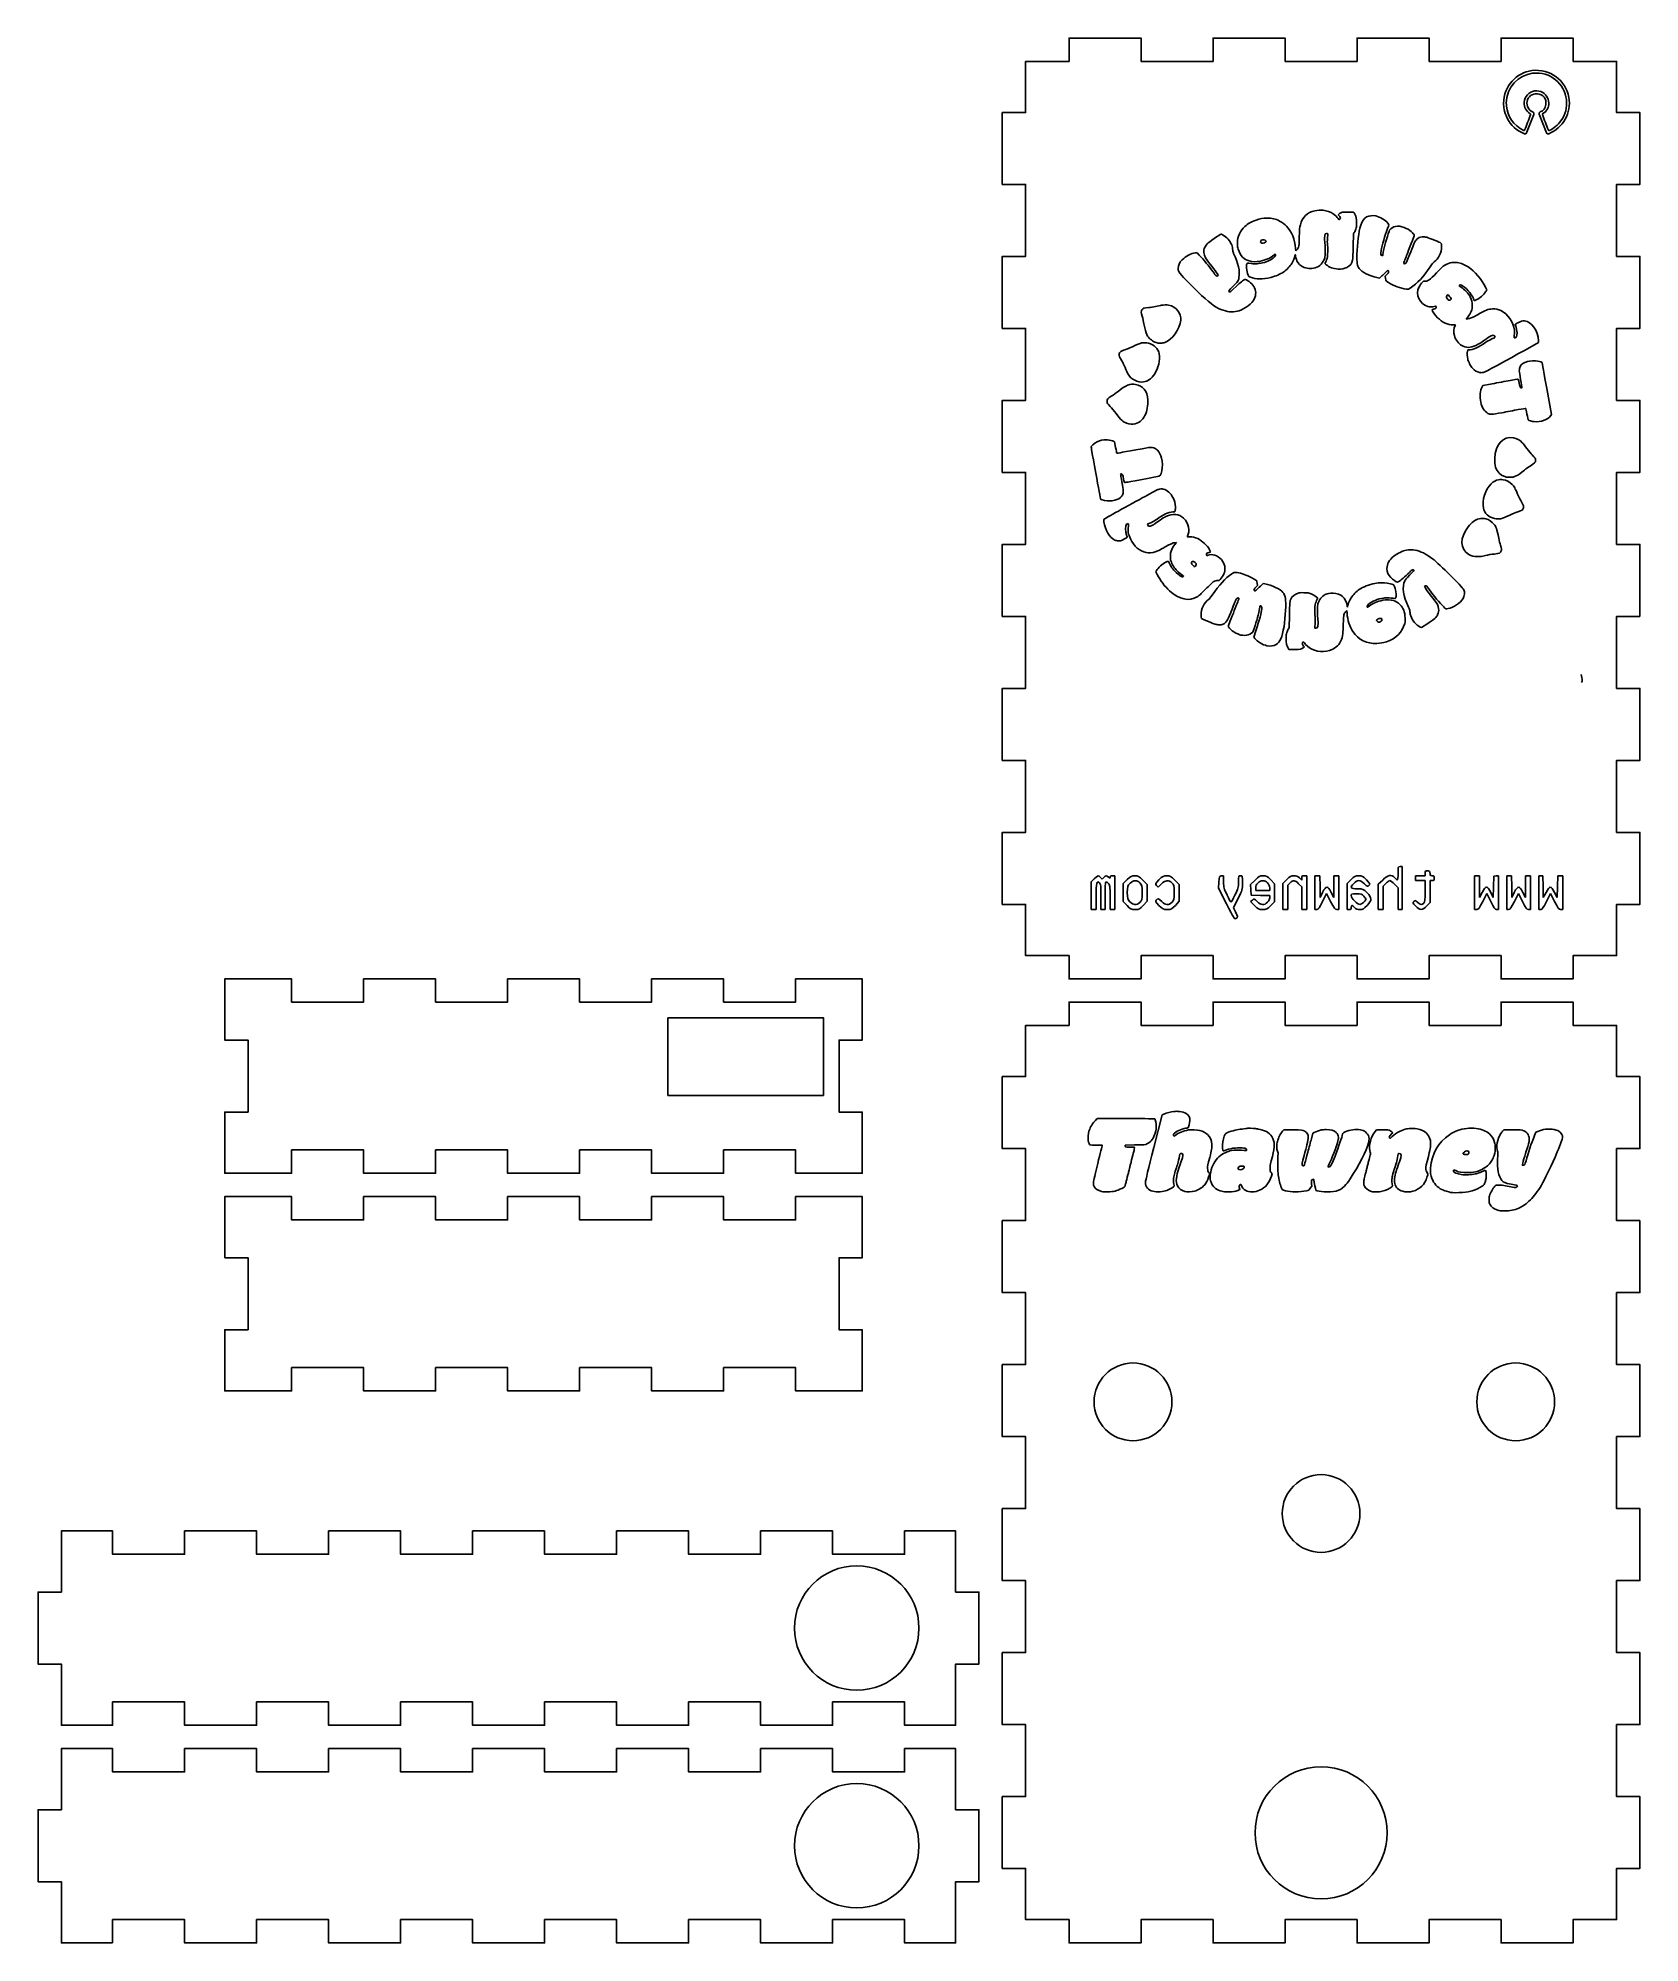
# Model space of a CAD drawing. Header units: millimetres. Extents: x 85 to 291, y 3 to 248.
import ezdxf

# ---------------------------------------------------------------- set-up
doc = ezdxf.new("R2010")
doc.units = ezdxf.units.MM
doc.layers.get('0').update_dxf_attribs({"linetype": 'CONTINUOUS'})

msp = doc.modelspace()

# ---------------------------------------------------------------- linework, layer by layer
for p, q in [((273.46, 239.58), (273.46, 239.58)), ((273.82, 239.61), (273.82, 239.61)), ((277.34, 238.19), (276.42, 235.8)), ((278.97, 235.83), (278.05, 238.21)), ((252.21, 225.27), (252.28, 225.35)), ((252.31, 225.16), (252.21, 225.27)), ((254.27, 223.01), (254.16, 222.83)), ((246.72, 220.95), (246.74, 220.62)), ((246.74, 220.62), (246.89, 220.77)), ((254.16, 222.83), (254.13, 221.23)), ((233.84, 220.37), (234.05, 220.39)), ((234.05, 220.39), (234.33, 220.09)), ((250.49, 219), (250.57, 219.14)), ((250.67, 218.85), (250.49, 219)), ((257.49, 217.14), (257.17, 217.2)), ((257.7, 217.31), (257.49, 217.14)), ((258.25, 217.37), (258.46, 217.6)), ((258.28, 217.09), (258.25, 217.37)), ((261.25, 215.69), (260.96, 215.72)), ((261.47, 215.84), (261.25, 215.69)), ((271.14, 215.98), (271.31, 215.64)), ((271.31, 215.64), (271.23, 215.47)), ((267.3, 211.14), (267.15, 211.12)), ((267.24, 211.02), (267.3, 211.14)), ((268.86, 212.12), (268.65, 211.86)), ((268.65, 211.86), (268.86, 211.88)), ((277.98, 208.84), (276.24, 207.88)), ((277.97, 209.08), (277.98, 208.84)), ((268.82, 207.74), (268.86, 207.9)), ((268.86, 207.9), (269, 207.9)), ((270.79, 203.31), (271.79, 203.5)), ((270.71, 203.16), (270.79, 203.31)), ((279.03, 202.92), (279.65, 199.57)), ((279.65, 199.57), (279.54, 199.44)), ((223.29, 196.14), (223.44, 196.08)), ((223.44, 196.08), (223.57, 195.35)), ((231.2, 187.08), (230.95, 187.06)), ((231.23, 187.25), (231.2, 187.08)), ((232.81, 183.94), (232.76, 183.85)), ((232.76, 183.85), (233.1, 183.85)), ((231.19, 182.86), (231.4, 183.11)), ((231.4, 183.11), (231.2, 183.1)), ((228.74, 179.34), (228.83, 179.5)), ((228.91, 179.02), (228.74, 179.34)), ((241.81, 177.6), (241.68, 177.47)), ((241.78, 177.88), (241.81, 177.6)), ((242.41, 177.72), (242.56, 177.84)), ((242.56, 177.84), (242.76, 177.8)), ((249.38, 176.14), (249.56, 175.98)), ((249.56, 175.98), (249.49, 175.83)), ((253.31, 174.36), (253.16, 174.21)), ((253.34, 174.02), (253.31, 174.36)), ((241.23, 171.61), (241.04, 171.47)), ((241.39, 172.08), (241.23, 171.61)), ((241.34, 170.95), (241.62, 171.78)), ((245.78, 171.96), (245.89, 172.14)), ((245.89, 172.14), (245.93, 173.72)), ((262.91, 172.17), (262.75, 172.25)), ((263.72, 172.71), (262.91, 172.17)), ((241.46, 170.79), (241.34, 170.95)), ((247.85, 169.7), (247.74, 169.6)), ((247.75, 169.81), (247.85, 169.7)), ((220.42, 139.48), (220.83, 139.87)), ((221.64, 140.05), (221.83, 139.84)), ((221.83, 139.84), (222.06, 140.05)), ((223.18, 140.26), (223.49, 140.26)), ((223.49, 140.26), (223.49, 138.09)), ((224.55, 139.27), (225.06, 139.76)), ((227.07, 139.7), (227.62, 139.14)), ((231.2, 139.7), (231.75, 139.14)), ((237.17, 140.24), (237.46, 140.27)), ((237.46, 140.27), (237.46, 139.48)), ((240.94, 139.13), (241.51, 139.7)), ((243.53, 139.75), (244.02, 139.24)), ((245.08, 139.27), (245.59, 139.76)), ((247.22, 139.98), (247.52, 139.69)), ((247.52, 139.69), (247.52, 139.98)), ((247.83, 140.26), (248.15, 140.26)), ((248.15, 140.26), (248.15, 138.09)), ((249.21, 138.09), (249.21, 140.26)), ((249.21, 140.26), (249.53, 140.26)), ((249.53, 140.26), (249.85, 140.26)), ((249.85, 140.26), (249.86, 138.86)), ((251.63, 138.86), (251.64, 140.26)), ((251.64, 140.26), (251.96, 140.26)), ((251.96, 140.26), (252.28, 140.26)), ((252.28, 140.26), (252.28, 138.09)), ((253.34, 139.27), (253.85, 139.76)), ((257.36, 139.16), (257.92, 139.71)), ((260.16, 141.43), (260.43, 141.43)), ((260.43, 141.43), (260.43, 138.67)), ((262.12, 139.94), (262.12, 140.26)), ((262.12, 140.26), (262.76, 140.26)), ((262.12, 139.63), (262.12, 139.94)), ((262.76, 140.26), (263.39, 140.26)), ((263.39, 140.26), (263.39, 140.58)), ((269.74, 138.09), (269.74, 140.26)), ((269.74, 140.26), (270.06, 140.26)), ((270.06, 140.26), (270.38, 140.26)), ((270.38, 140.26), (270.39, 138.86)), ((272.18, 138.84), (272.23, 140.21)), ((272.23, 140.21), (272.51, 140.24)), ((272.51, 140.24), (272.81, 140.27)), ((272.81, 140.27), (272.81, 138.1)), ((273.87, 138.09), (273.87, 140.26)), ((273.87, 140.26), (274.19, 140.26)), ((274.19, 140.26), (274.5, 140.26)), ((274.5, 140.26), (274.51, 138.86)), ((276.29, 138.86), (276.3, 140.26)), ((276.3, 140.26), (276.62, 140.26)), ((276.62, 140.26), (276.94, 140.26)), ((276.94, 140.26), (276.94, 138.09)), ((278, 138.09), (278, 140.26)), ((278, 140.26), (278.26, 140.26)), ((278.26, 140.26), (278.52, 140.26)), ((278.52, 140.26), (278.55, 138.86)), ((280.41, 138.86), (280.44, 140.26)), ((280.44, 140.26), (280.75, 140.26)), ((280.75, 140.26), (281.07, 140.26)), ((281.07, 140.26), (281.07, 138.09)), ((220.42, 137.7), (220.42, 139.48)), ((220.42, 135.92), (220.42, 137.7)), ((221.06, 137.59), (221.06, 135.92)), ((221.69, 135.92), (221.69, 137.54)), ((222.22, 137.65), (222.22, 135.92)), ((222.86, 135.92), (222.86, 137.49)), ((223.49, 138.09), (223.49, 135.92)), ((224.55, 138.1), (224.55, 139.27)), ((224.55, 136.94), (224.55, 138.1)), ((227.62, 139.14), (227.62, 138.06)), ((227.62, 138.06), (227.62, 136.97)), ((229.04, 138.77), (228.84, 138.99)), ((229.47, 139.2), (229.04, 138.77)), ((231.75, 139.14), (231.75, 138.06)), ((231.75, 138.06), (231.75, 136.97)), ((236.82, 138.68), (236.85, 139.45)), ((237.83, 136.66), (236.82, 138.68)), ((239.31, 137.3), (238.73, 136.13)), ((240.98, 138.45), (240.94, 139.13)), ((241.01, 137.77), (240.98, 138.45)), ((242.19, 137.74), (241.01, 137.77)), ((241.59, 138.71), (241.59, 138.36)), ((241.59, 138.36), (242.49, 138.36)), ((243.39, 137.71), (242.19, 137.74)), ((242.49, 138.36), (243.39, 138.36)), ((243.39, 138.36), (243.39, 138.69)), ((243.39, 137.44), (243.39, 137.71)), ((244.02, 139.24), (244.02, 138.08)), ((244.02, 138.08), (244.02, 136.92)), ((245.08, 137.59), (245.08, 139.27)), ((245.08, 135.92), (245.08, 137.59)), ((246.01, 139.34), (245.72, 139.05)), ((245.72, 139.05), (245.72, 137.49)), ((245.72, 137.49), (245.72, 135.92)), ((247.52, 138.84), (247.11, 139.23)), ((247.52, 137.38), (247.52, 138.84)), ((247.52, 135.92), (247.52, 137.38)), ((248.15, 138.09), (248.15, 135.92)), ((249.21, 135.92), (249.21, 138.09)), ((249.86, 138.86), (249.86, 137.46)), ((249.86, 137.46), (250.19, 138.12)), ((250.71, 137.99), (250.2, 136.95)), ((251.23, 136.95), (250.71, 137.99)), ((251.29, 138.12), (251.63, 137.46)), ((251.63, 137.46), (251.63, 138.86)), ((252.28, 138.09), (252.28, 135.92)), ((253.34, 137.59), (253.34, 139.27)), ((253.34, 135.92), (253.34, 137.59)), ((257.36, 137.54), (257.36, 139.16)), ((257.36, 135.92), (257.36, 137.54)), ((258.33, 139.28), (257.99, 138.93)), ((257.99, 138.93), (257.99, 137.42)), ((257.99, 137.42), (257.99, 135.92)), ((259.9, 138.72), (259.45, 139.17)), ((259.9, 137.32), (259.9, 138.72)), ((259.9, 135.92), (259.9, 137.32)), ((260.43, 138.67), (260.43, 135.92)), ((262.76, 139.63), (262.12, 139.63)), ((263.39, 139.63), (262.76, 139.63)), ((263.39, 138.28), (263.39, 139.63)), ((264.29, 139.63), (264.03, 139.63)), ((264.03, 139.63), (264.03, 138.23)), ((264.03, 138.23), (264.03, 136.83)), ((269.74, 135.92), (269.74, 138.09)), ((270.39, 138.86), (270.39, 137.46)), ((270.39, 137.46), (270.73, 138.12)), ((271.31, 137.99), (270.79, 136.95)), ((271.82, 136.95), (271.31, 137.99)), ((271.82, 138.12), (272.12, 137.48)), ((272.12, 137.48), (272.18, 138.84)), ((272.81, 138.1), (272.81, 135.92)), ((273.87, 135.92), (273.87, 138.09)), ((274.51, 138.86), (274.51, 137.46)), ((274.51, 137.46), (274.85, 138.12)), ((275.37, 137.99), (274.86, 136.95)), ((275.89, 136.95), (275.37, 137.99)), ((275.95, 138.12), (276.29, 137.46)), ((276.29, 137.46), (276.29, 138.86)), ((276.94, 138.09), (276.94, 135.92)), ((278, 135.92), (278, 138.09)), ((278.55, 138.86), (278.58, 137.46)), ((278.58, 137.46), (278.93, 138.12)), ((279.5, 137.99), (278.99, 136.95)), ((280.02, 136.95), (279.5, 137.99)), ((280.03, 138.12), (280.38, 137.46)), ((280.38, 137.46), (280.41, 138.86)), ((281.07, 138.09), (281.07, 135.92)), ((220.74, 135.92), (220.42, 135.92)), ((221.06, 135.92), (220.74, 135.92)), ((221.96, 135.92), (221.69, 135.92)), ((222.22, 135.92), (221.96, 135.92)), ((223.18, 135.92), (222.86, 135.92)), ((223.49, 135.92), (223.18, 135.92)), ((225.05, 136.43), (224.55, 136.94)), ((227.62, 136.97), (227.13, 136.45)), ((231.75, 136.97), (231.26, 136.45)), ((238.73, 136.13), (239, 135.6)), ((240.94, 136.94), (241.17, 137.14)), ((241.45, 136.43), (240.94, 136.94)), ((244.02, 136.92), (243.52, 136.42)), ((245.4, 135.92), (245.08, 135.92)), ((245.72, 135.92), (245.4, 135.92)), ((247.83, 135.92), (247.52, 135.92)), ((248.15, 135.92), (247.83, 135.92)), ((249.45, 135.92), (249.21, 135.92)), ((252.28, 135.92), (252.01, 135.92)), ((253.6, 135.92), (253.34, 135.92)), ((257.68, 135.92), (257.36, 135.92)), ((257.99, 135.92), (257.68, 135.92)), ((260.16, 135.92), (259.9, 135.92)), ((260.43, 135.92), (260.16, 135.92)), ((264.03, 136.83), (263.58, 136.38)), ((270.01, 135.92), (269.74, 135.92)), ((272.81, 135.92), (272.57, 135.92)), ((274.11, 135.92), (273.87, 135.92)), ((276.94, 135.92), (276.67, 135.92)), ((278.24, 135.92), (278, 135.92)), ((281.07, 135.92), (280.8, 135.92)), ((221.24, 109.02), (221.09, 108.89)), ((224.9, 109.02), (221.24, 109.02)), ((229.54, 109.51), (228.49, 105.3)), ((229.78, 109.61), (229.54, 109.51)), ((224.79, 105.62), (226.01, 105.63)), ((224.79, 105.53), (224.79, 105.62)), ((245.19, 107.59), (245.04, 107.41)), ((246.33, 107.58), (245.19, 107.59)), ((248.93, 107.13), (248.75, 106.41)), ((249.11, 107.23), (248.93, 107.13)), ((257.13, 107.59), (256.94, 107.35)), ((257.91, 107.58), (257.13, 107.59)), ((259.01, 107), (259.21, 107.2)), ((259.21, 107.2), (259.11, 107.31)), ((273.48, 107.59), (273.34, 107.41)), ((274.42, 107.59), (273.48, 107.59)), ((277.63, 107.26), (277.46, 106.86)), ((277.87, 107.37), (277.63, 107.26)), ((244.39, 104.82), (244.48, 104.57)), ((244.48, 104.57), (244.44, 104.12)), ((243.7, 101.93), (243.58, 102.07)), ((243.61, 101.62), (243.7, 101.93)), ((248.8, 100.32), (248.77, 100.65)), ((259.19, 100.34), (259.14, 100.67)), ((272.46, 100.46), (272.35, 100.34)), ((272.8, 100.47), (272.46, 100.46)), ((248.6, 100.06), (248.8, 100.32)), ((259.08, 100.24), (259.19, 100.34))]:
    msp.add_line(p, q)
for points in [[(291, 173.61), (288, 173.61), (288, 164.35), (291, 164.35), (291, 155.09), (288, 155.09), (288, 145.83), (291, 145.83), (291, 136.57), (288, 136.57), (288, 130), (282.41, 130), (282.41, 127), (273.15, 127), (273.15, 130), (263.89, 130), (263.89, 127), (254.63, 127), (254.63, 130), (245.37, 130), (245.37, 127), (236.11, 127), (236.11, 130), (226.85, 130), (226.85, 127), (217.59, 127), (217.59, 130), (212, 130), (212, 136.57), (209, 136.57), (209, 145.83), (212, 145.83), (212, 155.09), (209, 155.09), (209, 164.35), (212, 164.35), (212, 173.61), (209, 173.61), (209, 182.87), (212, 182.87), (212, 192.13), (209, 192.13), (209, 201.39), (212, 201.39), (212, 210.65), (209, 210.65), (209, 219.91), (212, 219.91), (212, 229.17), (209, 229.17), (209, 238.43), (212, 238.43), (212, 245), (217.59, 245), (217.59, 248), (226.85, 248), (226.85, 245), (236.11, 245), (236.11, 248), (245.37, 248), (245.37, 245), (254.63, 245), (254.63, 248), (263.89, 248), (263.89, 245), (273.15, 245), (273.15, 248), (282.41, 248), (282.41, 245), (288, 245), (288, 238.43), (291, 238.43), (291, 229.17), (288, 229.17), (288, 219.91), (291, 219.91), (291, 210.65), (288, 210.65), (288, 201.39), (291, 201.39), (291, 192.13), (288, 192.13), (288, 182.87), (291, 182.87)], [(182.41, 102), (182.41, 105), (173.15, 105), (173.15, 102), (163.89, 102), (163.89, 105), (154.63, 105), (154.63, 102), (145.37, 102), (145.37, 105), (136.11, 105), (136.11, 102), (126.85, 102), (126.85, 105), (117.59, 105), (117.59, 102), (109, 102), (109, 109.87), (112, 109.87), (112, 119.13), (109, 119.13), (109, 127), (117.59, 127), (117.59, 124), (126.85, 124), (126.85, 127), (136.11, 127), (136.11, 124), (145.37, 124), (145.37, 127), (154.63, 127), (154.63, 124), (163.89, 124), (163.89, 127), (173.15, 127), (173.15, 124), (182.41, 124), (182.41, 127), (191, 127), (191, 119.13), (188, 119.13), (188, 109.87), (191, 109.87), (191, 102)], [(291, 95.91), (291, 86.65), (288, 86.65), (288, 77.39), (291, 77.39), (291, 68.13), (288, 68.13), (288, 58.87), (291, 58.87), (291, 49.61), (288, 49.61), (288, 40.35), (291, 40.35), (291, 31.09), (288, 31.09), (288, 21.83), (291, 21.83), (291, 12.57), (288, 12.57), (288, 6), (282.41, 6), (282.41, 3), (273.15, 3), (273.15, 6), (263.89, 6), (263.89, 3), (254.63, 3), (254.63, 6), (245.37, 6), (245.37, 3), (236.11, 3), (236.11, 6), (226.85, 6), (226.85, 3), (217.59, 3), (217.59, 6), (212, 6), (212, 12.57), (209, 12.57), (209, 21.83), (212, 21.83), (212, 31.09), (209, 31.09), (209, 40.35), (212, 40.35), (212, 49.61), (209, 49.61), (209, 58.87), (212, 58.87), (212, 68.13), (209, 68.13), (209, 77.39), (212, 77.39), (212, 86.65), (209, 86.65), (209, 95.91), (212, 95.91), (212, 105.17), (209, 105.17), (209, 114.43), (212, 114.43), (212, 121), (217.59, 121), (217.59, 124), (226.85, 124), (226.85, 121), (236.11, 121), (236.11, 124), (245.37, 124), (245.37, 121), (254.63, 121), (254.63, 124), (263.89, 124), (263.89, 121), (273.15, 121), (273.15, 124), (282.41, 124), (282.41, 121), (288, 121), (288, 114.43), (291, 114.43), (291, 105.17), (288, 105.17), (288, 95.91)], [(166, 122), (186, 122), (186, 112), (166, 112)], [(109, 91.13), (109, 99), (117.59, 99), (117.59, 96), (126.85, 96), (126.85, 99), (136.11, 99), (136.11, 96), (145.37, 96), (145.37, 99), (154.63, 99), (154.63, 96), (163.89, 96), (163.89, 99), (173.15, 99), (173.15, 96), (182.41, 96), (182.41, 99), (191, 99), (191, 91.13), (188, 91.13), (188, 81.87), (191, 81.87), (191, 74), (182.41, 74), (182.41, 77), (173.15, 77), (173.15, 74), (163.89, 74), (163.89, 77), (154.63, 77), (154.63, 74), (145.37, 74), (145.37, 77), (136.11, 77), (136.11, 74), (126.85, 74), (126.85, 77), (117.59, 77), (117.59, 74), (109, 74), (109, 81.87), (112, 81.87), (112, 91.13)], [(150.13, 56), (150.13, 53), (159.39, 53), (159.39, 56), (168.65, 56), (168.65, 53), (177.91, 53), (177.91, 56), (187.17, 56), (187.17, 53), (196.43, 53), (196.43, 56), (203, 56), (203, 48.13), (206, 48.13), (206, 38.87), (203, 38.87), (203, 31), (196.43, 31), (196.43, 34), (187.17, 34), (187.17, 31), (177.91, 31), (177.91, 34), (168.65, 34), (168.65, 31), (159.39, 31), (159.39, 34), (150.13, 34), (150.13, 31), (140.87, 31), (140.87, 34), (131.61, 34), (131.61, 31), (122.35, 31), (122.35, 34), (113.09, 34), (113.09, 31), (103.83, 31), (103.83, 34), (94.57, 34), (94.57, 31), (88, 31), (88, 38.87), (85, 38.87), (85, 48.13), (88, 48.13), (88, 56), (94.57, 56), (94.57, 53), (103.83, 53), (103.83, 56), (113.09, 56), (113.09, 53), (122.35, 53), (122.35, 56), (131.61, 56), (131.61, 53), (140.87, 53), (140.87, 56)], [(94.57, 3), (88, 3), (88, 10.87), (85, 10.87), (85, 20.13), (88, 20.13), (88, 28), (94.57, 28), (94.57, 25), (103.83, 25), (103.83, 28), (113.09, 28), (113.09, 25), (122.35, 25), (122.35, 28), (131.61, 28), (131.61, 25), (140.87, 25), (140.87, 28), (150.13, 28), (150.13, 25), (159.39, 25), (159.39, 28), (168.65, 28), (168.65, 25), (177.91, 25), (177.91, 28), (187.17, 28), (187.17, 25), (196.43, 25), (196.43, 28), (203, 28), (203, 20.13), (206, 20.13), (206, 10.87), (203, 10.87), (203, 3), (196.43, 3), (196.43, 6), (187.17, 6), (187.17, 3), (177.91, 3), (177.91, 6), (168.65, 6), (168.65, 3), (159.39, 3), (159.39, 6), (150.13, 6), (150.13, 3), (140.87, 3), (140.87, 6), (131.61, 6), (131.61, 3), (122.35, 3), (122.35, 6), (113.09, 6), (113.09, 3), (103.83, 3), (103.83, 6), (94.57, 6)]]:
    msp.add_lwpolyline(points, close=True)
for centre, radius in [((225.81, 72.59), 5), ((275.03, 72.59), 5), ((250, 58.23), 5), ((190.28, 43.5), 8), ((250, 17.16), 8.5), ((190.28, 15.5), 8)]:
    msp.add_circle(centre, radius)
for points, degree in [([(273.46, 239.58), (273.5, 241.9), (275.13, 243.55), (277.11, 243.82)], 3), ([(277.19, 243.47), (275.38, 243.25), (273.85, 241.72), (273.82, 239.61)], 3), ([(277.11, 243.82), (279.48, 244.13), (281.48, 242.52), (281.86, 240.38)], 3), ([(281.55, 240.09), (281.32, 242.09), (279.51, 243.75), (277.19, 243.47)], 3), ([(276.12, 239.73), (276.14, 240.1), (276.28, 240.43), (276.53, 240.7)], 3), ([(277.81, 240.85), (277.17, 240.91), (276.59, 240.47), (276.49, 239.83)], 3), ([(276.53, 240.7), (277.04, 241.25), (277.85, 241.38), (278.5, 241)], 3), ([(278.91, 239.45), (279.02, 240.15), (278.52, 240.79), (277.81, 240.85)], 3), ([(278.5, 241), (279.05, 240.68), (279.35, 240.07), (279.27, 239.45)], 3), ([(281.86, 240.38), (282.23, 238.35), (281.11, 236.46), (279.27, 235.7)], 3), ([(273.92, 237.72), (273.5, 238.56), (273.49, 239.22), (273.46, 239.58)], 3), ([(273.82, 239.61), (273.83, 239.5), (273.83, 239.37), (273.84, 239.23)], 3), ([(273.84, 239.23), (273.95, 238.01), (274.69, 236.78), (276.08, 236.11)], 3), ([(276.15, 235.69), (275.19, 236.07), (274.39, 236.79), (273.92, 237.72)], 3), ([(276.9, 238.26), (276.36, 238.61), (276.09, 239.09), (276.12, 239.73)], 3), ([(276.18, 236.15), (276.43, 236.81), (276.69, 237.48), (276.94, 238.15)], 3), ([(276.49, 239.83), (276.4, 239.27), (276.68, 238.74), (277.2, 238.51)], 3), ([(276.94, 238.15), (276.97, 238.21), (276.95, 238.23), (276.9, 238.26)], 3), ([(277.2, 238.51), (277.37, 238.43), (277.4, 238.36), (277.34, 238.19)], 3), ([(278.05, 238.21), (278, 238.35), (278.04, 238.43), (278.17, 238.5)], 3), ([(278.17, 238.5), (278.59, 238.68), (278.84, 239), (278.91, 239.45)], 3), ([(278.49, 238.26), (278.45, 238.23), (278.43, 238.21), (278.46, 238.16)], 3), ([(278.46, 238.16), (278.71, 237.49), (278.97, 236.82), (279.23, 236.15)], 3), ([(279.27, 239.45), (279.21, 238.93), (278.95, 238.53), (278.49, 238.26)], 3), ([(280.83, 237.34), (281.42, 238.16), (281.67, 239.08), (281.55, 240.09)], 3), ([(276.08, 236.11), (276.13, 236.08), (276.16, 236.09), (276.18, 236.15)], 3), ([(276.42, 235.8), (276.37, 235.68), (276.28, 235.64), (276.15, 235.69)], 3), ([(279.27, 235.7), (279.11, 235.64), (279.03, 235.67), (278.97, 235.83)], 3), ([(279.23, 236.15), (279.25, 236.09), (279.27, 236.08), (279.32, 236.11)], 3), ([(279.32, 236.11), (279.93, 236.39), (280.44, 236.8), (280.83, 237.34)], 3), ([(247.33, 223.99), (247.55, 224.94), (248.23, 225.59), (249.2, 225.79)], 3), ([(249.2, 225.79), (249.46, 225.84), (250.05, 225.88), (250.27, 225.85)], 3), ([(250.27, 225.85), (250.74, 225.8), (251.22, 225.63), (251.57, 225.39)], 3), ([(252.28, 225.35), (252.33, 225.4), (252.43, 225.47), (252.52, 225.52)], 3), ([(252.52, 225.52), (252.67, 225.6), (252.69, 225.6), (253.39, 225.61)], 3), ([(253.39, 225.61), (253.78, 225.62), (254.13, 225.62), (254.17, 225.61)], 3), ([(254.17, 225.61), (254.22, 225.59), (254.27, 225.52), (254.34, 225.37)], 3), ([(239.52, 222.84), (239.7, 223.22), (239.87, 223.46), (240.2, 223.77)], 3), ([(240.2, 223.77), (240.59, 224.15), (241, 224.38), (241.63, 224.6)], 3), ([(241.63, 224.6), (242.17, 224.79), (242.55, 224.86), (243.04, 224.86)], 3), ([(243.04, 224.86), (243.67, 224.86), (244.14, 224.75), (244.67, 224.47)], 3), ([(244.67, 224.47), (244.98, 224.31), (245.35, 224.04), (245.55, 223.82)], 3), ([(245.55, 223.82), (246.21, 223.14), (246.64, 222.07), (246.72, 220.95)], 3), ([(247.2, 222.36), (247.23, 223.48), (247.24, 223.61), (247.33, 223.99)], 3), ([(251.57, 225.39), (251.79, 225.24), (252.07, 224.97), (252.19, 224.79)], 3), ([(252.19, 224.79), (252.27, 224.66), (252.29, 224.64), (252.35, 224.66)], 3), ([(252.46, 224.76), (252.51, 224.86), (252.45, 225.02), (252.31, 225.16)], 3), ([(252.35, 224.66), (252.39, 224.68), (252.44, 224.72), (252.46, 224.76)], 3), ([(254.46, 223.44), (254.41, 223.3), (254.33, 223.11), (254.27, 223.01)], 3), ([(254.34, 225.37), (254.52, 224.98), (254.55, 224.8), (254.55, 224.22)], 3), ([(254.55, 224.22), (254.55, 223.74), (254.54, 223.68), (254.46, 223.44)], 3), ([(254.61, 220.16), (254.64, 221.61), (254.83, 223.07), (255.1, 223.92)], 3), ([(255.1, 223.92), (255.26, 224.44), (255.52, 224.81), (255.86, 224.99)], 3), ([(255.86, 224.99), (256.18, 225.16), (256.65, 225.22), (257.06, 225.13)], 3), ([(257.06, 225.13), (257.59, 225.01), (258.27, 224.59), (258.58, 224.2)], 3), ([(258.54, 223.49), (258.22, 222.62), (257.84, 221.3), (257.73, 220.7)], 3), ([(258.58, 224.2), (258.74, 224), (258.74, 224.07), (258.54, 223.49)], 3), ([(258.64, 222.84), (258.8, 223.29), (258.83, 223.36), (258.95, 223.46)], 3), ([(258.95, 223.46), (259.42, 223.89), (260.19, 223.92), (260.96, 223.53)], 3), ([(260.96, 223.53), (261.28, 223.37), (261.55, 223.18), (261.75, 222.95)], 3), ([(261.75, 222.95), (262.05, 222.62), (262.06, 222.75), (261.59, 221.56)], 3), ([(235.33, 219.44), (235.06, 219.78), (234.89, 220.33), (234.93, 220.74)], 3), ([(234.93, 220.74), (234.96, 221), (235.14, 221.33), (235.36, 221.55)], 3), ([(235.36, 221.55), (235.53, 221.72), (237.02, 222.75), (237.13, 222.78)], 3), ([(237.13, 222.78), (237.16, 222.79), (237.25, 222.75), (237.34, 222.7)], 3), ([(237.34, 222.7), (237.86, 222.42), (238.28, 221.94), (238.5, 221.4)], 3), ([(238.5, 221.4), (238.58, 221.18), (238.62, 221.01), (238.64, 220.7)], 3), ([(238.64, 220.7), (238.66, 220.54), (238.7, 220.41), (238.75, 220.3)], 3), ([(239.25, 221.62), (239.25, 222.19), (239.28, 222.34), (239.52, 222.84)], 3), ([(239.34, 220.85), (239.26, 221.1), (239.25, 221.17), (239.25, 221.62)], 3), ([(239.9, 219.84), (239.63, 220.11), (239.48, 220.38), (239.34, 220.85)], 3), ([(242.34, 222.01), (242.23, 221.95), (242.19, 221.82), (242.25, 221.72)], 3), ([(242.25, 221.72), (242.34, 221.56), (242.72, 221.61), (242.89, 221.8)], 3), ([(242.9, 221.93), (242.78, 222.09), (242.55, 222.12), (242.34, 222.01)], 3), ([(242.89, 221.8), (242.94, 221.86), (242.94, 221.87), (242.9, 221.93)], 3), ([(246.89, 220.77), (247, 220.88), (247.06, 220.97), (247.11, 221.13)], 3), ([(247.11, 221.13), (247.17, 221.33), (247.18, 221.45), (247.2, 222.36)], 3), ([(250.7, 222.88), (250.44, 222.86), (250.4, 222.6), (250.49, 221.63)], 3), ([(250.49, 221.63), (250.55, 220.92), (250.54, 220.03), (250.46, 219.73)], 3), ([(250.84, 222.3), (250.9, 222.89), (250.9, 222.89), (250.7, 222.88)], 3), ([(250.82, 221.44), (250.79, 221.72), (250.79, 221.86), (250.84, 222.3)], 3), ([(250.81, 219.86), (250.87, 220.13), (250.87, 220.97), (250.82, 221.44)], 3), ([(254.13, 221.23), (254.1, 220.35), (254.08, 219.55), (254.06, 219.44)], 3), ([(257.73, 220.7), (257.64, 220.22), (257.67, 220.07), (257.86, 220.02)], 3), ([(257.95, 220.18), (258.01, 220.74), (258.32, 221.89), (258.64, 222.84)], 3), ([(261.59, 221.56), (261.36, 220.99), (261.12, 220.38), (261.06, 220.21)], 3), ([(261.52, 220.49), (261.93, 221.55), (262.1, 221.9), (262.31, 222.12)], 3), ([(262.31, 222.12), (262.52, 222.35), (262.69, 222.42), (263.01, 222.44)], 3), ([(263.01, 222.44), (263.4, 222.46), (263.61, 222.4), (264.59, 222)], 3), ([(265.49, 221.18), (265.49, 220.4), (265.12, 219.63), (264.55, 219.21)], 3), ([(264.59, 222), (265.57, 221.59), (265.49, 221.67), (265.49, 221.18)], 3), ([(231.61, 218.37), (231.61, 218.78), (231.77, 219.11), (232.13, 219.48)], 3), ([(232.09, 217.46), (231.69, 217.9), (231.61, 218.06), (231.61, 218.37)], 3), ([(232.13, 219.48), (232.64, 219.98), (233.28, 220.32), (233.84, 220.37)], 3), ([(234.33, 220.09), (234.89, 219.51), (235.58, 218.67), (236.12, 217.92)], 3), ([(236.71, 217.59), (236.58, 217.85), (235.86, 218.81), (235.33, 219.44)], 3), ([(238.75, 220.3), (239.33, 219.15), (239.6, 217.94), (239.44, 217.2)], 3), ([(240.74, 219.33), (240.36, 219.45), (240.16, 219.58), (239.9, 219.84)], 3), ([(240.42, 218.44), (240.41, 218.71), (240.41, 218.84), (240.44, 218.94)], 3), ([(240.63, 217.51), (240.49, 217.8), (240.44, 218.05), (240.42, 218.44)], 3), ([(240.44, 218.94), (240.5, 219.08), (240.47, 219.08), (241.01, 219)], 3), ([(242.1, 219.28), (241.71, 219.21), (241.05, 219.23), (240.74, 219.33)], 3), ([(241.01, 219), (241.33, 218.95), (241.43, 218.94), (241.77, 218.98)], 3), ([(241.77, 218.98), (242.42, 219.03), (243.05, 219.23), (243.51, 219.5)], 3), ([(243.92, 220.09), (243.52, 219.71), (242.88, 219.43), (242.1, 219.28)], 3), ([(243.51, 219.5), (243.99, 219.79), (244.2, 220.01), (244.12, 220.16)], 3), ([(244.07, 220.22), (244.07, 220.22), (244, 220.16), (243.92, 220.09)], 3), ([(244.12, 220.16), (244.1, 220.19), (244.08, 220.22), (244.07, 220.22)], 3), ([(246.23, 219.01), (246.05, 218.7), (245.51, 218.14), (245.21, 217.94)], 3), ([(246.64, 220.01), (246.58, 219.71), (246.42, 219.33), (246.23, 219.01)], 3), ([(246.69, 220.14), (246.69, 220.2), (246.67, 220.16), (246.64, 220.01)], 3), ([(246.89, 219.34), (246.79, 219.54), (246.7, 219.93), (246.69, 220.14)], 3), ([(247.65, 218.58), (247.36, 218.71), (247.02, 219.05), (246.89, 219.34)], 3), ([(249.22, 218.46), (248.71, 218.31), (248.11, 218.36), (247.65, 218.58)], 3), ([(250, 218.92), (249.74, 218.66), (249.58, 218.56), (249.22, 218.46)], 3), ([(250.46, 219.73), (250.37, 219.41), (250.22, 219.14), (250, 218.92)], 3), ([(250.57, 219.14), (250.67, 219.33), (250.75, 219.59), (250.81, 219.86)], 3), ([(252.2, 218.29), (251.56, 218.33), (251.02, 218.52), (250.67, 218.85)], 3), ([(253.29, 218.5), (252.95, 218.33), (252.64, 218.27), (252.2, 218.29)], 3), ([(254.06, 219.44), (253.98, 219.04), (253.72, 218.71), (253.29, 218.5)], 3), ([(254.91, 218.35), (254.64, 218.74), (254.58, 219.09), (254.61, 220.16)], 3), ([(257.17, 217.2), (256.2, 217.4), (255.22, 217.9), (254.91, 218.35)], 3), ([(257.86, 220.02), (257.92, 220.01), (257.93, 220.02), (257.95, 220.18)], 3), ([(258.59, 218.13), (258.57, 218.13), (258.41, 217.98), (258.23, 217.8)], 3), ([(258.69, 217.9), (258.71, 217.99), (258.65, 218.13), (258.59, 218.13)], 3), ([(260.77, 219.47), (260.68, 219.24), (260.6, 219.03), (260.62, 219.01)], 3), ([(260.62, 219.01), (260.65, 218.96), (260.82, 218.98), (260.89, 219.05)], 3), ([(261.06, 220.21), (261, 220.03), (260.87, 219.7), (260.77, 219.47)], 3), ([(260.89, 219.05), (260.98, 219.14), (261.11, 219.44), (261.52, 220.49)], 3), ([(264.02, 218.57), (263.17, 217.3), (262.39, 216.46), (261.47, 215.84)], 3), ([(264.55, 219.21), (264.38, 219.09), (264.3, 218.98), (264.02, 218.57)], 3), ([(264.83, 217.79), (265.21, 218.18), (265.61, 218.57), (265.72, 218.65)], 3), ([(265.72, 218.65), (265.96, 218.83), (266.36, 219.02), (266.62, 219.09)], 3), ([(266.62, 219.09), (266.86, 219.15), (267.32, 219.18), (267.54, 219.14)], 3), ([(267.54, 219.14), (267.96, 219.08), (268.51, 218.85), (268.92, 218.57)], 3), ([(268.92, 218.57), (269.78, 217.99), (270.66, 216.95), (271.14, 215.98)], 3), ([(234.64, 214.9), (233.9, 215.59), (232.59, 216.9), (232.09, 217.46)], 3), ([(236.12, 217.92), (236.28, 217.69), (236.43, 217.48), (236.46, 217.45)], 3), ([(236.46, 217.45), (236.52, 217.38), (236.63, 217.38), (236.71, 217.44)], 3), ([(236.71, 217.44), (236.77, 217.48), (236.77, 217.49), (236.71, 217.59)], 3), ([(238.66, 216.05), (238.12, 215.51), (238.1, 215.47), (238.14, 215.42)], 3), ([(238.27, 215.36), (238.36, 215.36), (238.46, 215.45), (239.07, 216.05)], 3), ([(239.44, 217.2), (239.35, 216.77), (239.28, 216.66), (238.66, 216.05)], 3), ([(239.07, 216.05), (239.57, 216.53), (240.03, 216.9), (240.17, 216.94)], 3), ([(240.17, 216.94), (240.4, 217), (241.08, 216.48), (241.36, 216.04)], 3), ([(240.9, 217.25), (240.72, 217.31), (240.71, 217.33), (240.63, 217.51)], 3), ([(243.54, 217.22), (242.47, 216.95), (241.67, 216.95), (240.9, 217.25)], 3), ([(241.36, 216.04), (241.65, 215.59), (241.66, 214.95), (241.4, 214.44)], 3), ([(245.21, 217.94), (244.74, 217.62), (244.19, 217.39), (243.54, 217.22)], 3), ([(258.23, 217.8), (258.06, 217.63), (257.82, 217.41), (257.7, 217.31)], 3), ([(258.68, 216.55), (258.3, 216.8), (258.32, 216.78), (258.28, 217.09)], 3), ([(258.46, 217.6), (258.57, 217.72), (258.67, 217.86), (258.69, 217.9)], 3), ([(260.96, 215.72), (260.28, 215.79), (259.29, 216.14), (258.68, 216.55)], 3), ([(263.74, 213.47), (262.64, 213.83), (262.1, 215.02), (262.6, 215.99)], 3), ([(262.6, 215.99), (262.7, 216.2), (262.87, 216.43), (263.05, 216.62)], 3), ([(263.05, 216.62), (263.17, 216.74), (263.18, 216.75), (263.33, 216.73)], 3), ([(263.33, 216.73), (263.7, 216.7), (263.94, 216.87), (264.83, 217.79)], 3), ([(267.82, 216.24), (267.78, 216.21), (267.74, 216.18), (267.74, 216.16)], 3), ([(267.74, 216.16), (267.74, 216.15), (267.84, 216.08), (267.94, 216.01)], 3), ([(268.04, 216.22), (267.91, 216.28), (267.89, 216.28), (267.82, 216.24)], 3), ([(267.94, 216.01), (268.45, 215.66), (268.94, 215.15), (269.17, 214.7)], 3), ([(269.59, 214.5), (269.33, 215.12), (268.54, 216), (268.04, 216.22)], 3), ([(226.95, 213.06), (227.1, 213.25), (227.18, 213.27), (227.83, 213.33)], 3), ([(227.83, 213.33), (228.03, 213.35), (228.43, 213.42), (228.71, 213.48)], 3), ([(228.71, 213.48), (228.98, 213.54), (229.33, 213.61), (229.47, 213.64)], 3), ([(229.47, 213.64), (229.71, 213.68), (230.25, 213.69), (230.39, 213.66)], 3), ([(230.39, 213.66), (231.39, 213.42), (232.02, 212.62), (231.95, 211.7)], 3), ([(237.42, 212.99), (236.59, 213.26), (235.88, 213.74), (234.64, 214.9)], 3), ([(238.14, 215.42), (238.17, 215.39), (238.23, 215.36), (238.27, 215.36)], 3), ([(241.4, 214.44), (241.09, 213.81), (240.33, 213.23), (239.45, 212.94)], 3), ([(264.55, 213.47), (264.33, 213.4), (263.96, 213.4), (263.74, 213.47)], 3), ([(264.44, 213.12), (264.7, 213.16), (264.86, 213.32), (264.79, 213.46)], 3), ([(264.79, 213.46), (264.75, 213.53), (264.75, 213.53), (264.55, 213.47)], 3), ([(266.21, 214.9), (266.08, 214.72), (266.12, 214.53), (266.31, 214.37)], 3), ([(266.3, 214.98), (266.28, 214.98), (266.24, 214.95), (266.21, 214.9)], 3), ([(266.53, 214.78), (266.43, 214.89), (266.32, 214.98), (266.3, 214.98)], 3), ([(266.31, 214.37), (266.44, 214.26), (266.58, 214.26), (266.66, 214.35)], 3), ([(266.66, 214.35), (266.77, 214.47), (266.75, 214.56), (266.53, 214.78)], 3), ([(269.44, 213.62), (269.44, 213.04), (269.29, 212.64), (268.86, 212.12)], 3), ([(269.17, 214.7), (269.38, 214.3), (269.44, 214.04), (269.44, 213.62)], 3), ([(269.7, 214.26), (269.69, 214.26), (269.64, 214.38), (269.59, 214.5)], 3), ([(270.16, 214.44), (269.99, 214.35), (269.72, 214.24), (269.7, 214.26)], 3), ([(270.1, 212.42), (271.19, 213.04), (271.45, 213.14), (272.03, 213.17)], 3), ([(271.23, 215.47), (271.08, 215.18), (270.54, 214.65), (270.16, 214.44)], 3), ([(272.03, 213.17), (272.46, 213.18), (272.77, 213.12), (273.13, 212.95)], 3), ([(226.99, 212.23), (226.84, 212.69), (226.83, 212.89), (226.95, 213.06)], 3), ([(227.33, 210.73), (227.17, 211.55), (227.09, 211.89), (226.99, 212.23)], 3), ([(227.69, 209.68), (227.52, 209.94), (227.43, 210.2), (227.33, 210.73)], 3), ([(231.95, 211.7), (231.85, 210.59), (230.82, 209.14), (229.9, 208.85)], 3), ([(239.45, 212.94), (238.83, 212.73), (238.16, 212.74), (237.42, 212.99)], 3), ([(264.3, 213.02), (264.28, 213.1), (264.29, 213.1), (264.44, 213.12)], 3), ([(264.43, 212.73), (264.37, 212.84), (264.31, 212.97), (264.3, 213.02)], 3), ([(266.23, 211.24), (265.56, 211.45), (264.77, 212.1), (264.43, 212.73)], 3), ([(267.15, 211.12), (266.96, 211.1), (266.49, 211.15), (266.23, 211.24)], 3), ([(267.14, 209.73), (267.01, 210.13), (267.05, 210.65), (267.24, 211.02)], 3), ([(268.86, 211.88), (269.13, 211.9), (269.39, 212.01), (270.1, 212.42)], 3), ([(273.13, 212.95), (274, 212.53), (274.73, 211.47), (274.86, 210.43)], 3), ([(274.96, 211.19), (274.96, 211.19), (275.13, 211.28), (275.32, 211.39)], 3), ([(275.03, 210.99), (274.99, 211.1), (274.96, 211.19), (274.96, 211.19)], 3), ([(275.2, 210.07), (275.2, 210.32), (275.12, 210.78), (275.03, 210.99)], 3), ([(275.32, 211.39), (275.73, 211.61), (275.89, 211.66), (276.17, 211.64)], 3), ([(276.17, 211.64), (277.03, 211.59), (277.92, 210.32), (277.97, 209.08)], 3), ([(224.78, 207.91), (225.02, 208), (225.45, 208.18), (225.74, 208.31)], 3), ([(225.74, 208.31), (226.36, 208.61), (226.68, 208.74), (226.91, 208.79)], 3), ([(226.91, 208.79), (227.15, 208.84), (227.56, 208.83), (227.82, 208.76)], 3), ([(228.79, 208.83), (228.34, 208.99), (227.95, 209.29), (227.69, 209.68)], 3), ([(227.82, 208.76), (228.54, 208.57), (229.03, 208.08), (229.19, 207.4)], 3), ([(229.36, 208.77), (229.06, 208.75), (229, 208.76), (228.79, 208.83)], 3), ([(229.9, 208.85), (229.77, 208.81), (229.57, 208.78), (229.36, 208.77)], 3), ([(268.09, 208.45), (267.67, 208.7), (267.32, 209.17), (267.14, 209.73)], 3), ([(268.92, 208.22), (268.7, 208.22), (268.29, 208.33), (268.09, 208.45)], 3), ([(271.27, 209.32), (270.17, 208.51), (269.54, 208.22), (268.92, 208.22)], 3), ([(269, 207.9), (269.55, 207.9), (270.3, 208.24), (271.17, 208.87)], 3), ([(271.17, 208.87), (271.34, 208.99), (271.61, 209.14), (271.89, 209.26)], 3), ([(272.35, 209.62), (272.23, 209.89), (271.93, 209.81), (271.27, 209.32)], 3), ([(271.89, 209.26), (272.13, 209.38), (272.34, 209.48), (272.36, 209.49)], 3), ([(272.36, 209.49), (272.38, 209.51), (272.37, 209.56), (272.35, 209.62)], 3), ([(274.85, 209.8), (274.82, 209.63), (274.8, 209.47), (274.81, 209.45)], 3), ([(274.81, 209.45), (274.82, 209.44), (274.87, 209.43), (274.92, 209.43)], 3), ([(274.86, 210.43), (274.9, 210.16), (274.89, 210.08), (274.85, 209.8)], 3), ([(274.92, 209.43), (275.09, 209.43), (275.2, 209.69), (275.2, 210.07)], 3), ([(224.01, 207.27), (224.01, 207.44), (224.1, 207.6), (224.24, 207.7)], 3), ([(224.37, 206.49), (224.07, 206.99), (224.01, 207.12), (224.01, 207.27)], 3), ([(224.24, 207.7), (224.29, 207.74), (224.53, 207.84), (224.78, 207.91)], 3), ([(224.79, 205.62), (224.63, 205.97), (224.44, 206.36), (224.37, 206.49)], 3), ([(229.12, 206.04), (228.88, 205.14), (228.41, 204.4), (227.86, 204.04)], 3), ([(229.19, 207.4), (229.26, 207.06), (229.23, 206.47), (229.12, 206.04)], 3), ([(268.85, 206.71), (268.78, 207.01), (268.76, 207.49), (268.82, 207.74)], 3), ([(269.1, 206.1), (269, 206.3), (268.89, 206.57), (268.85, 206.71)], 3), ([(269.5, 205.5), (269.32, 205.7), (269.24, 205.8), (269.1, 206.1)], 3), ([(276.24, 207.88), (271.01, 205), (271.1, 205.04), (270.84, 204.99)], 3), ([(275.61, 205.75), (275.77, 206.08), (276.03, 206.26), (276.54, 206.41)], 3), ([(276.54, 206.41), (276.85, 206.5), (277.56, 206.52), (277.88, 206.46)], 3), ([(277.88, 206.46), (278.15, 206.4), (278.41, 206.32), (278.41, 206.29)], 3), ([(278.41, 206.29), (278.41, 206.27), (278.69, 204.76), (279.03, 202.92)], 3), ([(223.89, 202.55), (224.71, 203.2), (224.98, 203.36), (225.42, 203.44)], 3), ([(225.18, 204.77), (225.12, 204.89), (224.94, 205.27), (224.79, 205.62)], 3), ([(227.15, 203.77), (226.43, 203.67), (225.55, 204.11), (225.18, 204.77)], 3), ([(225.42, 203.44), (225.71, 203.49), (225.81, 203.5), (226.12, 203.45)], 3), ([(226.12, 203.45), (227.08, 203.31), (227.67, 202.59), (227.73, 201.46)], 3), ([(227.86, 204.04), (227.6, 203.87), (227.47, 203.82), (227.15, 203.77)], 3), ([(270.37, 204.99), (270.06, 205.06), (269.77, 205.23), (269.5, 205.5)], 3), ([(270.84, 204.99), (270.62, 204.95), (270.58, 204.95), (270.37, 204.99)], 3), ([(271.79, 203.5), (272.35, 203.6), (273.38, 203.79), (274.07, 203.92)], 3), ([(274.07, 203.92), (274.77, 204.05), (275.34, 204.15), (275.35, 204.14)], 3), ([(275.35, 204.14), (275.36, 204.14), (275.41, 203.93), (275.46, 203.68)], 3), ([(275.46, 203.68), (275.56, 203.18), (275.62, 203.03), (275.75, 203.02)], 3), ([(275.66, 204.07), (275.45, 205.23), (275.44, 205.41), (275.61, 205.75)], 3), ([(275.84, 203.06), (275.84, 203.09), (275.76, 203.54), (275.66, 204.07)], 3), ([(222.47, 201.28), (222.47, 201.56), (222.54, 201.63), (223.1, 201.98)], 3), ([(222.88, 200.62), (222.52, 201), (222.47, 201.08), (222.47, 201.28)], 3), ([(223.1, 201.98), (223.3, 202.1), (223.65, 202.36), (223.89, 202.55)], 3), ([(227.73, 201.46), (227.76, 200.78), (227.62, 200.01), (227.35, 199.46)], 3), ([(270.47, 202.28), (270.51, 202.58), (270.6, 202.96), (270.71, 203.16)], 3), ([(270.54, 201.17), (270.48, 201.48), (270.45, 202.01), (270.47, 202.28)], 3), ([(271.45, 199.73), (271.03, 199.94), (270.67, 200.51), (270.54, 201.17)], 3), ([(275.75, 203.02), (275.82, 203.01), (275.84, 203.02), (275.84, 203.06)], 3), ([(223.63, 199.7), (223.38, 200.03), (223.04, 200.44), (222.88, 200.62)], 3), ([(224.99, 198.48), (224.5, 198.64), (224.24, 198.87), (223.63, 199.7)], 3), ([(226.95, 198.88), (226.42, 198.35), (225.78, 198.22), (224.99, 198.48)], 3), ([(227.35, 199.46), (227.22, 199.18), (227.15, 199.08), (226.95, 198.88)], 3), ([(273.24, 199.82), (271.92, 199.58), (271.76, 199.57), (271.45, 199.73)], 3), ([(275.34, 200.21), (274.8, 200.11), (273.86, 199.93), (273.24, 199.82)], 3), ([(276.33, 200.37), (276.33, 200.38), (275.88, 200.3), (275.34, 200.21)], 3), ([(276.48, 199.64), (276.41, 200.03), (276.34, 200.36), (276.33, 200.37)], 3), ([(276.65, 198.89), (276.63, 198.91), (276.55, 199.25), (276.48, 199.64)], 3), ([(277.41, 198.67), (277.12, 198.7), (276.71, 198.82), (276.65, 198.89)], 3), ([(279.54, 199.44), (279.11, 198.88), (278.23, 198.57), (277.41, 198.67)], 3), ([(220.45, 195.46), (220.68, 195.79), (221.07, 196.06), (221.5, 196.2)], 3), ([(221.5, 196.2), (221.86, 196.31), (222.25, 196.36), (222.55, 196.33)], 3), ([(222.55, 196.33), (222.79, 196.3), (223.16, 196.21), (223.29, 196.14)], 3), ([(272.33, 193.93), (272.43, 195.78), (273.37, 196.83), (274.73, 196.59)], 3), ([(274.73, 196.59), (275.2, 196.5), (275.57, 196.3), (275.88, 195.96)], 3), ([(221.02, 192.06), (220.52, 194.79), (220.41, 195.41), (220.45, 195.46)], 3), ([(223.57, 195.35), (223.65, 194.95), (223.71, 194.61), (223.72, 194.61)], 3), ([(223.72, 194.61), (223.73, 194.59), (224.64, 194.75), (226.98, 195.19)], 3), ([(226.98, 195.19), (228.33, 195.44), (228.5, 195.42), (228.95, 194.98)], 3), ([(228.95, 194.98), (229.2, 194.72), (229.36, 194.41), (229.47, 193.98)], 3), ([(229.47, 193.98), (229.6, 193.47), (229.63, 192.78), (229.53, 192.36)], 3), ([(272.92, 192.02), (272.48, 192.47), (272.28, 193.1), (272.33, 193.93)], 3), ([(275.88, 195.96), (275.98, 195.86), (276.25, 195.52), (276.47, 195.21)], 3), ([(276.47, 195.21), (276.71, 194.9), (277.01, 194.53), (277.16, 194.38)], 3), ([(277.59, 193.7), (277.59, 193.42), (277.49, 193.32), (276.88, 192.94)], 3), ([(277.16, 194.38), (277.52, 194.01), (277.59, 193.9), (277.59, 193.7)], 3), ([(221.64, 188.69), (221.64, 188.7), (221.36, 190.22), (221.02, 192.06)], 3), ([(224.3, 191.96), (224.24, 191.96), (224.21, 191.95), (224.21, 191.91)], 3), ([(224.21, 191.91), (224.21, 191.88), (224.29, 191.43), (224.39, 190.91)], 3), ([(224.6, 191.29), (224.5, 191.79), (224.43, 191.94), (224.3, 191.96)], 3), ([(224.7, 190.83), (224.69, 190.84), (224.65, 191.05), (224.6, 191.29)], 3), ([(227.66, 191.36), (224.98, 190.86), (224.72, 190.82), (224.7, 190.83)], 3), ([(229.3, 191.72), (229.25, 191.67), (229.03, 191.61), (227.66, 191.36)], 3), ([(229.53, 192.36), (229.48, 192.15), (229.35, 191.79), (229.3, 191.72)], 3), ([(271.88, 190.68), (272.16, 190.96), (272.48, 191.13), (272.82, 191.19)], 3), ([(272.82, 191.19), (273.09, 191.24), (273.18, 191.24), (273.41, 191.2)], 3), ([(274.25, 191.51), (273.7, 191.51), (273.26, 191.67), (272.92, 192.02)], 3), ([(273.41, 191.2), (273.84, 191.13), (274.25, 190.91), (274.57, 190.6)], 3), ([(276.16, 192.43), (275.18, 191.65), (274.89, 191.51), (274.25, 191.51)], 3), ([(276.88, 192.94), (276.72, 192.85), (276.4, 192.62), (276.16, 192.43)], 3), ([(221.84, 188.6), (221.73, 188.64), (221.64, 188.67), (221.64, 188.69)], 3), ([(224.21, 188.9), (223.72, 188.48), (222.66, 188.35), (221.84, 188.6)], 3), ([(223.94, 187.17), (224.94, 187.72), (226.47, 188.56), (227.36, 189.05)], 3), ([(224.44, 189.21), (224.38, 189.1), (224.27, 188.96), (224.21, 188.9)], 3), ([(224.39, 190.91), (224.61, 189.74), (224.61, 189.54), (224.44, 189.21)], 3), ([(227.36, 189.05), (228.24, 189.53), (229.01, 189.95), (229.07, 189.96)], 3), ([(229.07, 189.96), (229.27, 190.02), (229.53, 190.03), (229.71, 189.98)], 3), ([(229.71, 189.98), (230.22, 189.85), (230.65, 189.48), (230.94, 188.93)], 3), ([(230.94, 188.93), (231.17, 188.48), (231.27, 188.12), (231.27, 187.72)], 3), ([(270.87, 187.56), (270.66, 188.49), (271.13, 189.96), (271.88, 190.68)], 3), ([(274.57, 190.6), (274.8, 190.37), (274.97, 190.07), (275.28, 189.33)], 3), ([(275.28, 189.33), (275.5, 188.83), (275.59, 188.65), (275.82, 188.25)], 3), ([(222.09, 186.13), (222.12, 186.16), (222.95, 186.62), (223.94, 187.17)], 3), ([(228.64, 185.54), (228.87, 185.75), (229.7, 186.29), (230.04, 186.46)], 3), ([(230.01, 186.81), (229.75, 186.68), (229.24, 186.36), (228.93, 186.14)], 3), ([(230.95, 187.06), (230.68, 187.04), (230.22, 186.92), (230.01, 186.81)], 3), ([(230.04, 186.46), (230.92, 186.91), (231.74, 186.82), (232.32, 186.24)], 3), ([(231.27, 187.72), (231.27, 187.55), (231.26, 187.33), (231.23, 187.25)], 3), ([(232.32, 186.24), (232.98, 185.58), (233.17, 184.65), (232.81, 183.94)], 3), ([(270.32, 186.17), (270.53, 186.23), (270.98, 186.23), (271.19, 186.17)], 3), ([(272.31, 186.2), (271.57, 186.36), (271.04, 186.86), (270.87, 187.56)], 3), ([(274.19, 186.61), (273.24, 186.15), (272.9, 186.08), (272.31, 186.2)], 3), ([(275.32, 187.07), (274.92, 186.94), (274.76, 186.88), (274.19, 186.61)], 3), ([(276.03, 187.59), (275.96, 187.33), (275.85, 187.25), (275.32, 187.07)], 3), ([(275.82, 188.25), (276.05, 187.87), (276.08, 187.77), (276.03, 187.59)], 3), ([(222.08, 185.8), (222.05, 186.05), (222.05, 186.1), (222.09, 186.13)], 3), ([(223.48, 183.44), (222.76, 183.79), (222.22, 184.7), (222.08, 185.8)], 3), ([(225.09, 183.79), (225.04, 183.75), (224.42, 183.42), (224.34, 183.39)], 3), ([(225.14, 185.55), (224.89, 185.55), (224.79, 185.08), (224.9, 184.46)], 3), ([(224.9, 184.46), (224.92, 184.31), (224.98, 184.09), (225.02, 183.99)], 3), ([(225.02, 183.99), (225.07, 183.88), (225.1, 183.79), (225.09, 183.79)], 3), ([(225.25, 185.52), (225.23, 185.54), (225.19, 185.55), (225.14, 185.55)], 3), ([(225.48, 183.59), (225.2, 184.17), (225.12, 184.67), (225.21, 185.19)], 3), ([(225.21, 185.19), (225.24, 185.36), (225.26, 185.51), (225.25, 185.52)], 3), ([(227.69, 185.49), (227.66, 185.45), (227.73, 185.27), (227.81, 185.23)], 3), ([(228.17, 185.71), (227.92, 185.6), (227.71, 185.5), (227.69, 185.49)], 3), ([(227.81, 185.23), (227.92, 185.17), (228.07, 185.2), (228.33, 185.34)], 3), ([(228.93, 186.14), (228.72, 185.99), (228.47, 185.85), (228.17, 185.71)], 3), ([(228.33, 185.34), (228.46, 185.42), (228.61, 185.52), (228.64, 185.54)], 3), ([(233.1, 183.85), (233.47, 183.85), (233.77, 183.78), (234.13, 183.62)], 3), ([(269, 181.59), (267.84, 182.27), (267.81, 183.72), (268.93, 185.15)], 3), ([(268.93, 185.15), (269.37, 185.71), (269.82, 186.04), (270.32, 186.17)], 3), ([(271.19, 186.17), (271.55, 186.07), (271.95, 185.8), (272.23, 185.48)], 3), ([(272.23, 185.48), (272.52, 185.13), (272.61, 184.89), (272.84, 183.69)], 3), ([(223.96, 183.34), (223.72, 183.34), (223.66, 183.36), (223.48, 183.44)], 3), ([(224.34, 183.39), (224.27, 183.36), (224.12, 183.34), (223.96, 183.34)], 3), ([(227.5, 181.84), (226.67, 181.99), (225.94, 182.63), (225.48, 183.59)], 3), ([(228.66, 181.91), (228.33, 181.81), (227.82, 181.77), (227.5, 181.84)], 3), ([(229.96, 182.56), (229.2, 182.13), (228.99, 182.02), (228.66, 181.91)], 3), ([(231.2, 183.1), (230.92, 183.08), (230.67, 182.96), (229.96, 182.56)], 3), ([(230.68, 180.76), (230.62, 180.95), (230.61, 181.06), (230.62, 181.37)], 3), ([(230.62, 181.37), (230.62, 181.71), (230.63, 181.79), (230.7, 182.01)], 3), ([(230.7, 182.01), (230.82, 182.33), (230.94, 182.55), (231.19, 182.86)], 3), ([(234.13, 183.62), (234.72, 183.35), (235.42, 182.69), (235.65, 182.2)], 3), ([(235.62, 181.85), (235.35, 181.81), (235.21, 181.68), (235.27, 181.52)], 3), ([(235.27, 181.52), (235.29, 181.46), (235.31, 181.45), (235.37, 181.47)], 3), ([(235.37, 181.47), (235.41, 181.48), (235.52, 181.51), (235.63, 181.54)], 3), ([(235.65, 182.2), (235.8, 181.88), (235.8, 181.88), (235.62, 181.85)], 3), ([(235.63, 181.54), (236.2, 181.68), (236.95, 181.32), (237.34, 180.73)], 3), ([(258.47, 179.76), (258.47, 180.37), (258.76, 180.89), (259.35, 181.36)], 3), ([(259.35, 181.36), (259.8, 181.72), (260.5, 182.05), (260.98, 182.14)], 3), ([(260.98, 182.14), (261.28, 182.19), (261.78, 182.19), (262.08, 182.14)], 3), ([(262.08, 182.14), (262.81, 182), (263.48, 181.67), (264.33, 181.03)], 3), ([(270.09, 181.31), (269.57, 181.31), (269.4, 181.35), (269, 181.59)], 3), ([(271.14, 181.45), (270.6, 181.33), (270.52, 181.31), (270.09, 181.31)], 3), ([(272.28, 181.64), (271.98, 181.61), (271.46, 181.52), (271.14, 181.45)], 3), ([(273.16, 182.04), (273.04, 181.76), (272.96, 181.72), (272.28, 181.64)], 3), ([(272.84, 183.69), (272.9, 183.37), (273, 182.96), (273.06, 182.77)], 3), ([(273.06, 182.77), (273.21, 182.31), (273.22, 182.19), (273.16, 182.04)], 3), ([(228.83, 179.5), (229, 179.84), (229.6, 180.4), (230.03, 180.6)], 3), ([(230.5, 176.91), (229.9, 177.45), (229.31, 178.23), (228.91, 179.02)], 3), ([(230.03, 180.6), (230.35, 180.75), (230.36, 180.75), (230.47, 180.49)], 3), ([(230.47, 180.49), (230.64, 180.04), (230.88, 179.7), (231.36, 179.25)], 3), ([(231.5, 179.47), (231.1, 179.86), (230.84, 180.28), (230.68, 180.76)], 3), ([(231.36, 179.25), (231.68, 178.95), (232.03, 178.69), (232.12, 178.69)], 3), ([(232.27, 178.85), (232.11, 178.95), (231.69, 179.28), (231.5, 179.47)], 3), ([(232.25, 178.76), (232.32, 178.81), (232.32, 178.82), (232.27, 178.85)], 3), ([(233.39, 180.62), (233.28, 180.5), (233.31, 180.42), (233.52, 180.2)], 3), ([(233.8, 180.55), (233.63, 180.71), (233.5, 180.74), (233.39, 180.62)], 3), ([(233.52, 180.2), (233.63, 180.09), (233.73, 179.99), (233.75, 179.99)], 3), ([(233.75, 179.99), (233.81, 180), (233.9, 180.15), (233.92, 180.28)], 3), ([(233.92, 180.28), (233.94, 180.4), (233.93, 180.42), (233.8, 180.55)], 3), ([(236, 176.36), (236.89, 177.68), (237.64, 178.49), (238.53, 179.1)], 3), ([(237.63, 179.87), (237.67, 179.32), (237.46, 178.83), (237, 178.36)], 3), ([(237.34, 180.73), (237.53, 180.44), (237.62, 180.19), (237.63, 179.87)], 3), ([(238.53, 179.1), (238.69, 179.21), (238.83, 179.29), (238.84, 179.29)], 3), ([(238.84, 179.29), (238.85, 179.29), (238.92, 179.28), (238.98, 179.27)], 3), ([(238.98, 179.27), (239.61, 179.21), (240.12, 179.06), (240.85, 178.72)], 3), ([(258.96, 178.61), (258.62, 178.97), (258.47, 179.31), (258.47, 179.76)], 3), ([(260.93, 178.88), (260.41, 178.37), (259.96, 178.03), (259.83, 178.03)], 3), ([(260.75, 178.18), (260.81, 178.33), (260.94, 178.47), (261.39, 178.93)], 3), ([(261.59, 179.51), (261.53, 179.45), (261.23, 179.17), (260.93, 178.88)], 3), ([(261.39, 178.93), (261.93, 179.47), (261.96, 179.5), (261.91, 179.56)], 3), ([(261.91, 179.56), (261.83, 179.64), (261.73, 179.63), (261.59, 179.51)], 3), ([(264.33, 181.03), (265.26, 180.33), (268.11, 177.49), (268.35, 177.03)], 3), ([(234.13, 176.19), (232.97, 175.51), (231.83, 175.74), (230.5, 176.91)], 3), ([(232.12, 178.69), (232.15, 178.69), (232.21, 178.72), (232.25, 178.76)], 3), ([(235.15, 177.12), (234.52, 176.48), (234.31, 176.29), (234.13, 176.19)], 3), ([(236.13, 178.05), (236.03, 177.98), (235.59, 177.56), (235.15, 177.12)], 3), ([(236.76, 178.24), (236.57, 178.26), (236.33, 178.19), (236.13, 178.05)], 3), ([(237, 178.36), (236.89, 178.23), (236.86, 178.23), (236.76, 178.24)], 3), ([(240.85, 178.72), (241.15, 178.58), (241.68, 178.25), (241.72, 178.18)], 3), ([(241.68, 177.47), (241.34, 177.11), (241.3, 177.01), (241.42, 176.9)], 3), ([(241.42, 176.9), (241.49, 176.84), (241.49, 176.84), (241.88, 177.22)], 3), ([(241.72, 178.18), (241.73, 178.17), (241.76, 178.03), (241.78, 177.88)], 3), ([(241.88, 177.22), (242.09, 177.43), (242.33, 177.65), (242.41, 177.72)], 3), ([(242.76, 177.8), (243.67, 177.64), (244.77, 177.13), (245.09, 176.71)], 3), ([(245.09, 176.71), (245.23, 176.52), (245.36, 176.21), (245.41, 175.93)], 3), ([(246.1, 175.85), (246.26, 176.18), (246.62, 176.46), (247.05, 176.6)], 3), ([(247.05, 176.6), (247.26, 176.67), (247.33, 176.68), (247.76, 176.67)], 3), ([(247.76, 176.67), (248.13, 176.67), (248.28, 176.66), (248.48, 176.6)], 3), ([(248.48, 176.6), (248.81, 176.51), (249.18, 176.33), (249.38, 176.14)], 3), ([(249.6, 175.24), (249.75, 175.77), (250.1, 176.22), (250.54, 176.42)], 3), ([(250.54, 176.42), (250.86, 176.57), (251.1, 176.61), (251.54, 176.59)], 3), ([(251.54, 176.59), (252.56, 176.55), (253.19, 176), (253.34, 175.04)], 3), ([(253.86, 176.01), (254.06, 176.34), (254.57, 176.86), (254.9, 177.07)], 3), ([(254.9, 177.07), (255.41, 177.41), (256.16, 177.7), (256.92, 177.85)], 3), ([(256.92, 177.85), (257.42, 177.96), (258.15, 177.98), (258.49, 177.91)], 3), ([(258.49, 177.91), (258.79, 177.85), (259.06, 177.78), (259.22, 177.71)], 3), ([(259.83, 178.03), (259.67, 178.03), (259.22, 178.33), (258.96, 178.61)], 3), ([(259.22, 177.71), (259.34, 177.66), (259.36, 177.63), (259.44, 177.45)], 3), ([(259.44, 177.45), (259.57, 177.13), (259.62, 176.92), (259.64, 176.52)], 3), ([(259.64, 176.52), (259.65, 176.21), (259.65, 176.11), (259.6, 176.01)], 3), ([(261.24, 174.81), (260.57, 176.26), (260.4, 177.41), (260.75, 178.18)], 3), ([(263.55, 177.56), (263.48, 177.6), (263.33, 177.56), (263.31, 177.5)], 3), ([(263.31, 177.5), (263.28, 177.41), (264.05, 176.32), (264.63, 175.64)], 3), ([(263.95, 177.03), (263.76, 177.3), (263.57, 177.54), (263.55, 177.56)], 3), ([(265.77, 174.83), (265.24, 175.37), (264.48, 176.29), (263.95, 177.03)], 3), ([(268.35, 177.03), (268.5, 176.75), (268.46, 176.27), (268.25, 175.91)], 3), ([(234.56, 173.79), (234.56, 174.57), (234.96, 175.41), (235.52, 175.77)], 3), ([(235.52, 175.77), (235.65, 175.86), (235.74, 175.97), (236, 176.36)], 3), ([(238.56, 174.55), (238.33, 173.97), (238.09, 173.39), (238.02, 173.26)], 3), ([(238.31, 173.03), (238.46, 173.38), (238.69, 173.98), (238.84, 174.37)], 3), ([(239.17, 175.93), (239.07, 175.83), (238.99, 175.65), (238.56, 174.55)], 3), ([(238.84, 174.37), (238.99, 174.77), (239.19, 175.28), (239.28, 175.51)], 3), ([(239.44, 175.96), (239.4, 176.02), (239.24, 176), (239.17, 175.93)], 3), ([(239.28, 175.51), (239.38, 175.74), (239.45, 175.94), (239.44, 175.96)], 3), ([(242.08, 174.62), (241.99, 174.01), (241.72, 173.02), (241.39, 172.08)], 3), ([(241.62, 171.78), (242.08, 173.16), (242.33, 174.11), (242.37, 174.6)], 3), ([(242.2, 174.96), (242.14, 174.98), (242.13, 174.96), (242.08, 174.62)], 3), ([(242.37, 174.6), (242.38, 174.85), (242.36, 174.91), (242.2, 174.96)], 3), ([(245.41, 175.93), (245.52, 175.38), (245.42, 173.51), (245.23, 172.33)], 3), ([(245.93, 173.72), (245.97, 175.38), (245.99, 175.63), (246.1, 175.85)], 3), ([(249.25, 175.13), (249.19, 174.86), (249.19, 173.98), (249.24, 173.51)], 3), ([(249.49, 175.83), (249.39, 175.64), (249.3, 175.39), (249.25, 175.13)], 3), ([(249.56, 173.38), (249.5, 174.02), (249.52, 174.96), (249.6, 175.24)], 3), ([(253.16, 174.21), (253.05, 174.09), (253, 174.01), (252.94, 173.84)], 3), ([(253.34, 175.04), (253.36, 174.88), (253.39, 174.77), (253.39, 174.8)], 3), ([(254.1, 171.66), (253.69, 172.27), (253.4, 173.16), (253.34, 174.02)], 3), ([(253.39, 174.8), (253.4, 175.07), (253.62, 175.64), (253.86, 176.01)], 3), ([(256.11, 175.17), (255.92, 174.99), (255.88, 174.92), (255.93, 174.82)], 3), ([(255.93, 174.82), (255.96, 174.76), (255.98, 174.76), (256.21, 174.96)], 3), ([(258.08, 175.98), (257.26, 175.86), (256.55, 175.56), (256.11, 175.17)], 3), ([(256.21, 174.96), (256.65, 175.31), (257.26, 175.57), (257.94, 175.69)], 3), ([(257.94, 175.69), (258.33, 175.76), (259.03, 175.75), (259.3, 175.66)], 3), ([(258.58, 176.02), (258.48, 176.02), (258.25, 176), (258.08, 175.98)], 3), ([(259.47, 175.91), (259.22, 175.96), (258.75, 176.02), (258.58, 176.02)], 3), ([(259.3, 175.66), (259.66, 175.55), (259.88, 175.42), (260.14, 175.15)], 3), ([(259.6, 176.01), (259.56, 175.9), (259.54, 175.89), (259.47, 175.91)], 3), ([(260.14, 175.15), (260.57, 174.72), (260.78, 174.18), (260.81, 173.44)], 3), ([(261.42, 174.2), (261.39, 174.46), (261.36, 174.56), (261.24, 174.81)], 3), ([(261.52, 173.7), (261.48, 173.8), (261.44, 174.02), (261.42, 174.2)], 3), ([(264.63, 175.64), (264.92, 175.3), (265.05, 175.02), (265.11, 174.61)], 3), ([(265.11, 174.61), (265.16, 174.32), (265.12, 174.1), (264.98, 173.81)], 3), ([(266.35, 174.63), (266.01, 174.57), (266.01, 174.57), (265.77, 174.83)], 3), ([(268.25, 175.91), (267.92, 175.34), (267.04, 174.74), (266.35, 174.63)], 3), ([(235.38, 173.01), (234.49, 173.38), (234.56, 173.31), (234.56, 173.79)], 3), ([(236.89, 172.54), (236.49, 172.56), (236.45, 172.57), (235.38, 173.01)], 3), ([(237.41, 172.61), (237.23, 172.53), (237.2, 172.53), (236.89, 172.54)], 3), ([(238.02, 173.26), (237.85, 172.94), (237.65, 172.72), (237.41, 172.61)], 3), ([(238.06, 172.36), (238.06, 172.39), (238.17, 172.68), (238.31, 173.03)], 3), ([(238.57, 171.77), (238.37, 171.94), (238.06, 172.29), (238.06, 172.36)], 3), ([(239.55, 171.26), (239.23, 171.36), (238.82, 171.57), (238.57, 171.77)], 3), ([(245.23, 172.33), (245, 170.9), (244.75, 170.31), (244.23, 170)], 3), ([(245.51, 170.75), (245.51, 171.23), (245.51, 171.3), (245.59, 171.53)], 3), ([(245.59, 171.53), (245.64, 171.67), (245.72, 171.86), (245.78, 171.96)], 3), ([(249.22, 172.67), (249.16, 172.1), (249.16, 172.09), (249.32, 172.09)], 3), ([(249.24, 173.51), (249.27, 173.25), (249.26, 173.1), (249.22, 172.67)], 3), ([(249.32, 172.09), (249.61, 172.09), (249.67, 172.36), (249.56, 173.38)], 3), ([(252.85, 172.54), (252.83, 171.65), (252.81, 171.39), (252.76, 171.14)], 3), ([(252.94, 173.84), (252.88, 173.65), (252.87, 173.53), (252.85, 172.54)], 3), ([(257.18, 170.13), (255.92, 170.07), (254.79, 170.63), (254.1, 171.66)], 3), ([(257.16, 173.17), (257.1, 173.11), (257.1, 173.1), (257.21, 172.99)], 3), ([(257.34, 173.3), (257.27, 173.27), (257.19, 173.21), (257.16, 173.17)], 3), ([(257.21, 172.99), (257.33, 172.87), (257.44, 172.85), (257.61, 172.92)], 3), ([(257.79, 173.29), (257.72, 173.38), (257.5, 173.38), (257.34, 173.3)], 3), ([(257.61, 172.92), (257.81, 173), (257.89, 173.15), (257.79, 173.29)], 3), ([(260.75, 172.71), (260.46, 171.59), (259.65, 170.78), (258.41, 170.36)], 3), ([(260.81, 173.44), (260.83, 173.07), (260.82, 172.99), (260.75, 172.71)], 3), ([(262.75, 172.25), (262.21, 172.53), (261.73, 173.08), (261.52, 173.7)], 3), ([(264.98, 173.81), (264.82, 173.49), (264.6, 173.29), (263.72, 172.71)], 3), ([(240.14, 171.18), (239.86, 171.18), (239.74, 171.2), (239.55, 171.26)], 3), ([(241.04, 171.47), (240.74, 171.24), (240.55, 171.18), (240.14, 171.18)], 3), ([(243.04, 169.84), (242.5, 169.95), (241.76, 170.4), (241.46, 170.79)], 3), ([(244.23, 170), (243.92, 169.82), (243.43, 169.75), (243.04, 169.84)], 3), ([(245.56, 170.02), (245.52, 170.19), (245.5, 170.34), (245.51, 170.75)], 3), ([(245.85, 169.38), (245.79, 169.42), (245.62, 169.79), (245.56, 170.02)], 3), ([(246.57, 169.36), (246.19, 169.36), (245.87, 169.37), (245.85, 169.38)], 3), ([(247.74, 169.6), (247.51, 169.39), (247.35, 169.36), (246.57, 169.36)], 3), ([(247.59, 170.22), (247.54, 170.12), (247.6, 169.96), (247.75, 169.81)], 3), ([(247.85, 170.21), (247.78, 170.34), (247.65, 170.34), (247.59, 170.22)], 3), ([(248.81, 169.39), (248.42, 169.59), (248.01, 169.94), (247.85, 170.21)], 3), ([(251.74, 169.54), (250.99, 169.04), (249.65, 168.97), (248.81, 169.39)], 3), ([(252.76, 171.14), (252.61, 170.41), (252.28, 169.9), (251.74, 169.54)], 3), ([(258.41, 170.36), (257.95, 170.21), (257.63, 170.15), (257.18, 170.13)], 3), ([(283.44, 166.14), (283.62, 165.57), (283.64, 165.31), (283.48, 165.11)], 3), ([(220.83, 139.87), (221.29, 140.32), (221.38, 140.33), (221.64, 140.05)], 3), ([(222.06, 140.05), (222.34, 140.3), (222.41, 140.31), (222.67, 140.08)], 3), ([(222.67, 140.08), (222.85, 139.92), (222.86, 139.92), (222.86, 140.08)], 3), ([(222.86, 140.08), (222.86, 140.21), (222.95, 140.26), (223.18, 140.26)], 3), ([(225.06, 139.76), (225.51, 140.21), (225.61, 140.26), (226.04, 140.26)], 3), ([(226.04, 140.26), (226.48, 140.26), (226.56, 140.21), (227.07, 139.7)], 3), ([(228.84, 138.99), (228.65, 139.2), (228.65, 139.21), (229.15, 139.73)], 3), ([(229.15, 139.73), (229.63, 140.22), (229.72, 140.26), (230.16, 140.26)], 3), ([(230.16, 140.26), (230.6, 140.26), (230.69, 140.22), (231.2, 139.7)], 3), ([(236.85, 139.45), (236.88, 140.19), (236.89, 140.21), (237.17, 140.24)], 3), ([(239.37, 139.47), (239.37, 140.24), (239.38, 140.26), (239.63, 140.26)], 3), ([(239.63, 140.26), (239.9, 140.26), (239.9, 140.25), (239.9, 139.36)], 3), ([(241.51, 139.7), (242.01, 140.22), (242.1, 140.26), (242.54, 140.26)], 3), ([(242.54, 140.26), (242.98, 140.26), (243.07, 140.21), (243.53, 139.75)], 3), ([(245.59, 139.76), (246.01, 140.19), (246.16, 140.26), (246.51, 140.26)], 3), ([(246.51, 140.26), (246.82, 140.26), (247, 140.19), (247.22, 139.98)], 3), ([(247.52, 139.98), (247.52, 140.22), (247.56, 140.26), (247.83, 140.26)], 3), ([(253.85, 139.76), (254.3, 140.21), (254.4, 140.26), (254.83, 140.26)], 3), ([(254.83, 140.26), (255.26, 140.26), (255.35, 140.21), (255.82, 139.73)], 3), ([(255.82, 139.73), (256.31, 139.23), (256.33, 139.19), (256.16, 139.02)], 3), ([(257.92, 139.71), (258.59, 140.37), (259.05, 140.45), (259.48, 140)], 3), ([(259.48, 140), (259.61, 139.85), (259.76, 139.73), (259.81, 139.73)], 3), ([(259.81, 139.73), (259.86, 139.73), (259.9, 140.11), (259.9, 140.58)], 3), ([(259.9, 140.58), (259.9, 141.41), (259.9, 141.43), (260.16, 141.43)], 3), ([(263.39, 140.58), (263.39, 140.84), (263.43, 140.9), (263.64, 140.9)], 3), ([(263.64, 140.9), (263.77, 140.9), (263.92, 140.86), (263.95, 140.82)], 3), ([(263.95, 140.82), (263.99, 140.79), (264.03, 140.64), (264.03, 140.5)], 3), ([(264.03, 140.5), (264.03, 140.31), (264.08, 140.26), (264.29, 140.26)], 3), ([(264.29, 140.26), (264.51, 140.26), (264.56, 140.21), (264.56, 139.94)], 3), ([(264.56, 139.94), (264.56, 139.68), (264.51, 139.63), (264.29, 139.63)], 3), ([(221.5, 139.34), (221.13, 139.68), (221.06, 139.38), (221.06, 137.59)], 3), ([(221.69, 137.54), (221.69, 138.98), (221.67, 139.19), (221.5, 139.34)], 3), ([(222.3, 139.45), (222.25, 139.41), (222.22, 138.6), (222.22, 137.65)], 3), ([(222.61, 139.29), (222.48, 139.41), (222.33, 139.49), (222.3, 139.45)], 3), ([(222.86, 137.49), (222.86, 138.99), (222.85, 139.06), (222.61, 139.29)], 3), ([(225.43, 139.29), (225.09, 138.96), (225.08, 138.92), (225.08, 138.1)], 3), ([(225.08, 138.1), (225.08, 137.3), (225.09, 137.23), (225.42, 136.91)], 3), ([(226.7, 139.33), (226.31, 139.74), (225.88, 139.72), (225.43, 139.29)], 3), ([(226.69, 136.84), (226.97, 137.11), (226.99, 137.17), (226.99, 138.08)], 3), ([(226.99, 138.08), (226.99, 138.97), (226.96, 139.05), (226.7, 139.33)], 3), ([(228.78, 137.14), (228.99, 137.38), (229.12, 137.34), (229.53, 136.93)], 3), ([(230.82, 139.34), (230.38, 139.76), (230, 139.72), (229.47, 139.2)], 3), ([(231.11, 138.1), (231.11, 139.01), (231.1, 139.08), (230.82, 139.34)], 3), ([(230.83, 136.85), (231.09, 137.13), (231.11, 137.21), (231.11, 138.1)], 3), ([(237.46, 139.48), (237.46, 138.75), (237.5, 138.6), (237.91, 137.77)], 3), ([(237.91, 137.77), (238.15, 137.28), (238.38, 136.87), (238.42, 136.87)], 3), ([(238.42, 136.87), (238.45, 136.87), (238.68, 137.28), (238.92, 137.77)], 3), ([(238.92, 137.77), (239.33, 138.59), (239.37, 138.75), (239.37, 139.47)], 3), ([(239.9, 139.36), (239.9, 138.48), (239.89, 138.43), (239.31, 137.3)], 3), ([(241.17, 137.14), (241.38, 137.33), (241.39, 137.33), (241.78, 136.95)], 3), ([(241.89, 139.34), (241.67, 139.14), (241.59, 138.95), (241.59, 138.71)], 3), ([(243.1, 139.33), (242.73, 139.72), (242.29, 139.72), (241.89, 139.34)], 3), ([(243.39, 138.69), (243.39, 138.92), (243.29, 139.13), (243.1, 139.33)], 3), ([(243.1, 136.85), (243.27, 137.02), (243.39, 137.27), (243.39, 137.44)], 3), ([(247.11, 139.23), (246.64, 139.7), (246.42, 139.72), (246.01, 139.34)], 3), ([(250.19, 138.12), (250.44, 138.61), (250.59, 138.78), (250.74, 138.78)], 3), ([(250.74, 138.78), (250.9, 138.78), (251.05, 138.61), (251.29, 138.12)], 3), ([(254.53, 137.93), (253.92, 137.93), (253.87, 137.91), (253.87, 137.7)], 3), ([(253.87, 137.7), (253.87, 137.39), (254.68, 136.56), (254.98, 136.56)], 3), ([(254.19, 139.27), (253.68, 138.73), (253.79, 138.57), (254.69, 138.57)], 3), ([(255.58, 139.23), (255.05, 139.75), (254.67, 139.76), (254.19, 139.27)], 3), ([(255.49, 137.64), (255.23, 137.9), (255.13, 137.93), (254.53, 137.93)], 3), ([(254.69, 138.57), (255.41, 138.57), (255.41, 138.57), (255.91, 138.06)], 3), ([(254.98, 136.56), (255.2, 136.56), (255.77, 137.05), (255.77, 137.24)], 3), ([(255.77, 137.24), (255.77, 137.3), (255.64, 137.48), (255.49, 137.64)], 3), ([(256.16, 139.02), (255.99, 138.85), (255.96, 138.86), (255.58, 139.23)], 3), ([(255.91, 138.06), (256.57, 137.39), (256.57, 137.14), (255.92, 136.45)], 3), ([(258.84, 139.63), (258.75, 139.63), (258.52, 139.47), (258.33, 139.28)], 3), ([(259.45, 139.17), (259.21, 139.42), (258.94, 139.63), (258.84, 139.63)], 3), ([(263.21, 136.75), (263.36, 136.91), (263.39, 137.18), (263.39, 138.28)], 3), ([(270.73, 138.12), (271.17, 139.01), (271.39, 139.01), (271.82, 138.12)], 3), ([(274.85, 138.12), (275.1, 138.61), (275.25, 138.78), (275.4, 138.78)], 3), ([(275.4, 138.78), (275.56, 138.78), (275.71, 138.61), (275.95, 138.12)], 3), ([(278.93, 138.12), (279.17, 138.59), (279.33, 138.78), (279.48, 138.78)], 3), ([(279.48, 138.78), (279.63, 138.78), (279.79, 138.59), (280.03, 138.12)], 3), ([(226.1, 135.92), (225.58, 135.92), (225.51, 135.95), (225.05, 136.43)], 3), ([(225.42, 136.91), (225.85, 136.46), (226.28, 136.44), (226.69, 136.84)], 3), ([(227.13, 136.45), (226.67, 135.95), (226.61, 135.92), (226.1, 135.92)], 3), ([(229.15, 136.45), (228.72, 136.9), (228.67, 136.99), (228.78, 137.14)], 3), ([(230.22, 135.92), (229.7, 135.92), (229.64, 135.95), (229.15, 136.45)], 3), ([(229.53, 136.93), (229.98, 136.45), (230.42, 136.43), (230.83, 136.85)], 3), ([(231.26, 136.45), (230.8, 135.95), (230.74, 135.92), (230.22, 135.92)], 3), ([(239.05, 134.76), (238.86, 134.65), (238.76, 134.8), (237.83, 136.66)], 3), ([(239, 135.6), (239.31, 134.97), (239.33, 134.91), (239.05, 134.76)], 3), ([(242.48, 135.92), (241.99, 135.92), (241.92, 135.95), (241.45, 136.43)], 3), ([(241.78, 136.95), (242.29, 136.45), (242.69, 136.43), (243.1, 136.85)], 3), ([(243.52, 136.42), (243.05, 135.96), (242.97, 135.92), (242.48, 135.92)], 3), ([(250.2, 136.95), (249.78, 136.1), (249.65, 135.92), (249.45, 135.92)], 3), ([(252.01, 135.92), (251.79, 135.92), (251.68, 136.06), (251.23, 136.95)], 3), ([(253.87, 136.19), (253.87, 135.97), (253.81, 135.92), (253.6, 135.92)], 3), ([(253.95, 136.45), (253.91, 136.45), (253.87, 136.33), (253.87, 136.19)], 3), ([(254.29, 136.19), (254.15, 136.33), (254, 136.45), (253.95, 136.45)], 3), ([(254.98, 135.92), (254.65, 135.92), (254.48, 135.99), (254.29, 136.19)], 3), ([(255.92, 136.45), (255.48, 135.97), (255.38, 135.92), (254.98, 135.92)], 3), ([(262.17, 136.34), (261.78, 136.75), (261.77, 136.78), (261.94, 136.95)], 3), ([(261.94, 136.95), (262.11, 137.12), (262.13, 137.11), (262.42, 136.84)], 3), ([(263.58, 136.38), (263, 135.78), (262.72, 135.78), (262.17, 136.34)], 3), ([(262.42, 136.84), (262.77, 136.5), (262.98, 136.48), (263.21, 136.75)], 3), ([(270.79, 136.95), (270.34, 136.06), (270.23, 135.92), (270.01, 135.92)], 3), ([(272.57, 135.92), (272.37, 135.92), (272.24, 136.1), (271.82, 136.95)], 3), ([(274.86, 136.95), (274.44, 136.1), (274.31, 135.92), (274.11, 135.92)], 3), ([(276.67, 135.92), (276.45, 135.92), (276.34, 136.06), (275.89, 136.95)], 3), ([(278.99, 136.95), (278.57, 136.1), (278.44, 135.92), (278.24, 135.92)], 3), ([(280.8, 135.92), (280.58, 135.92), (280.46, 136.06), (280.02, 136.95)], 3), ([(221.09, 108.89), (220.76, 108.63), (220.42, 108.14), (220.24, 107.68)], 3), ([(228.61, 108.98), (228.57, 109.01), (227.78, 109.02), (224.9, 109.02)], 3), ([(228.79, 108.02), (228.79, 108.42), (228.7, 108.9), (228.61, 108.98)], 3), ([(228.66, 107.17), (228.78, 107.62), (228.79, 107.71), (228.79, 108.02)], 3), ([(231.06, 109.93), (230.72, 109.9), (230.09, 109.74), (229.78, 109.61)], 3), ([(231.78, 109.94), (231.43, 109.97), (231.44, 109.97), (231.06, 109.93)], 3), ([(231.16, 107.17), (231.49, 107.46), (232.35, 107.81), (232.73, 107.81)], 3), ([(232.63, 109.7), (232.44, 109.82), (232.12, 109.9), (231.78, 109.94)], 3), ([(233.13, 108.77), (233.18, 109.15), (232.99, 109.5), (232.63, 109.7)], 3), ([(232.73, 107.81), (232.8, 107.81), (232.87, 107.83), (232.9, 107.85)], 3), ([(232.9, 107.85), (232.95, 107.89), (233.09, 108.45), (233.13, 108.77)], 3), ([(269.93, 107.76), (269.54, 107.81), (269.06, 107.82), (268.74, 107.77)], 3), ([(220.24, 107.68), (220.09, 107.27), (220.03, 106.98), (220.03, 106.59)], 3), ([(220.03, 106.59), (220.03, 106.28), (220.06, 106.09), (220.16, 105.81)], 3), ([(220.16, 105.81), (220.23, 105.61), (220.19, 105.62), (221.07, 105.62)], 3), ([(221.07, 105.62), (221.82, 105.62), (221.88, 105.62), (221.86, 105.56)], 3), ([(221.86, 105.56), (221.85, 105.53), (221.59, 104.49), (221.28, 103.25)], 3), ([(225.42, 105.36), (224.83, 105.36), (224.79, 105.37), (224.79, 105.53)], 3), ([(225.98, 105.09), (226.05, 105.37), (226.05, 105.36), (225.42, 105.36)], 3), ([(226.01, 105.63), (227.3, 105.64), (227.33, 105.64), (227.67, 105.81)], 3), ([(227.67, 105.81), (228.15, 106.04), (228.49, 106.51), (228.66, 107.17)], 3), ([(231.07, 106.82), (230.99, 106.9), (231.02, 107.05), (231.16, 107.17)], 3), ([(231.24, 106.85), (231.13, 106.76), (231.13, 106.76), (231.07, 106.82)], 3), ([(232.93, 107.56), (232.28, 107.46), (231.62, 107.18), (231.24, 106.85)], 3), ([(234.4, 107.49), (234.07, 107.58), (233.29, 107.61), (232.93, 107.56)], 3), ([(235.41, 106.96), (235.2, 107.18), (234.78, 107.4), (234.4, 107.49)], 3), ([(235.96, 105.68), (235.93, 106.25), (235.78, 106.6), (235.41, 106.96)], 3), ([(235.68, 104.02), (235.93, 104.97), (235.98, 105.26), (235.96, 105.68)], 3), ([(237.32, 105.65), (237.3, 105.38), (237.36, 104.95), (237.42, 104.88)], 3), ([(237.66, 107), (237.51, 106.73), (237.36, 106.15), (237.32, 105.65)], 3), ([(238.19, 107.31), (237.83, 107.2), (237.75, 107.15), (237.66, 107)], 3), ([(240.08, 107.71), (239.42, 107.64), (238.92, 107.54), (238.19, 107.31)], 3), ([(240.43, 107.76), (240.42, 107.76), (240.26, 107.73), (240.08, 107.71)], 3), ([(241.48, 107.75), (241.29, 107.77), (240.5, 107.79), (240.43, 107.76)], 3), ([(241.92, 107.68), (241.78, 107.7), (241.58, 107.73), (241.48, 107.75)], 3), ([(242.97, 107.35), (242.71, 107.49), (242.23, 107.64), (241.92, 107.68)], 3), ([(243.67, 106.7), (243.54, 106.91), (243.18, 107.24), (242.97, 107.35)], 3), ([(243.73, 104.17), (244.07, 105.45), (244.05, 106.09), (243.67, 106.7)], 3), ([(244.38, 106.07), (244.33, 105.89), (244.31, 105.72), (244.31, 105.44)], 3), ([(244.31, 105.44), (244.31, 105.11), (244.32, 105.03), (244.39, 104.82)], 3), ([(245.04, 107.41), (244.75, 107.05), (244.52, 106.59), (244.38, 106.07)], 3), ([(247.9, 107.42), (247.64, 107.55), (247.52, 107.56), (246.33, 107.58)], 3), ([(247.81, 104.28), (247.94, 104.75), (248.11, 105.36), (248.18, 105.65)], 3), ([(248.13, 107.24), (248.06, 107.3), (247.96, 107.39), (247.9, 107.42)], 3), ([(248.18, 105.65), (248.42, 106.53), (248.41, 106.96), (248.13, 107.24)], 3), ([(248.75, 106.41), (248.65, 106.02), (248.44, 105.26), (248.29, 104.71)], 3), ([(250.02, 107.56), (249.7, 107.49), (249.36, 107.36), (249.11, 107.23)], 3), ([(250.65, 107.62), (250.42, 107.61), (250.18, 107.59), (250.02, 107.56)], 3), ([(251.95, 107.22), (251.65, 107.51), (251.28, 107.62), (250.65, 107.62)], 3), ([(251.05, 103.2), (251.38, 103.85), (251.91, 105.26), (252.17, 106.15)], 3), ([(252.72, 106.83), (252.59, 106.38), (252.02, 104.72), (251.82, 104.21)], 3), ([(252.25, 106.64), (252.22, 106.87), (252.12, 107.06), (251.95, 107.22)], 3), ([(252.17, 106.15), (252.24, 106.41), (252.26, 106.53), (252.25, 106.64)], 3), ([(252.93, 107.23), (252.82, 107.15), (252.8, 107.13), (252.72, 106.83)], 3), ([(253.84, 107.54), (253.44, 107.46), (253.12, 107.35), (252.93, 107.23)], 3), ([(253.73, 101.27), (254.83, 102.93), (255.88, 104.98), (256.1, 105.89)], 3), ([(255.57, 107.42), (255.21, 107.63), (254.49, 107.68), (253.84, 107.54)], 3), ([(256.08, 106.86), (255.99, 107.04), (255.75, 107.31), (255.57, 107.42)], 3), ([(256.1, 105.89), (256.19, 106.25), (256.18, 106.64), (256.08, 106.86)], 3), ([(256.94, 107.35), (256.4, 106.64), (256.12, 105.62), (256.27, 104.94)], 3), ([(258.84, 107.5), (258.7, 107.57), (258.64, 107.57), (257.91, 107.58)], 3), ([(258.8, 106.56), (258.73, 106.64), (258.8, 106.8), (259.01, 107)], 3), ([(259.13, 106.7), (258.94, 106.5), (258.87, 106.47), (258.8, 106.56)], 3), ([(259.11, 107.31), (259.05, 107.38), (258.93, 107.46), (258.84, 107.5)], 3), ([(260.1, 107.37), (259.73, 107.2), (259.38, 106.96), (259.13, 106.7)], 3), ([(260.98, 107.69), (260.84, 107.68), (260.45, 107.54), (260.1, 107.37)], 3), ([(261.13, 107.71), (261.1, 107.7), (261.03, 107.69), (260.98, 107.69)], 3), ([(262.37, 107.71), (262.15, 107.75), (261.23, 107.76), (261.13, 107.71)], 3), ([(263.54, 107.16), (263.27, 107.42), (262.84, 107.62), (262.37, 107.71)], 3), ([(264.07, 105.41), (264.15, 106.18), (263.97, 106.74), (263.54, 107.16)], 3), ([(263.8, 104.16), (263.99, 104.88), (264.04, 105.08), (264.07, 105.41)], 3), ([(266.5, 106.95), (265.07, 105.98), (264.22, 104.49), (264.07, 102.67)], 3), ([(268.74, 107.77), (267.88, 107.65), (267.14, 107.38), (266.5, 106.95)], 3), ([(271.64, 107.05), (271.22, 107.44), (270.7, 107.66), (269.93, 107.76)], 3), ([(272.32, 105.94), (272.18, 106.41), (272.01, 106.69), (271.64, 107.05)], 3), ([(272.4, 105.3), (272.4, 105.62), (272.38, 105.75), (272.32, 105.94)], 3), ([(273.11, 107.09), (272.65, 106.36), (272.47, 105.39), (272.69, 104.82)], 3), ([(273.34, 107.41), (273.26, 107.3), (273.16, 107.16), (273.11, 107.09)], 3), ([(275.61, 107.56), (275.47, 107.57), (274.93, 107.59), (274.42, 107.59)], 3), ([(276.74, 106.62), (276.64, 107.18), (276.28, 107.48), (275.61, 107.56)], 3), ([(275.9, 103.12), (275.98, 103.52), (276.35, 104.77), (276.58, 105.43)], 3), ([(277.46, 106.86), (277.03, 105.81), (276.62, 104.59), (276.36, 103.6)], 3), ([(276.58, 105.43), (276.76, 105.95), (276.8, 106.24), (276.74, 106.62)], 3), ([(278.86, 107.65), (278.52, 107.61), (278.15, 107.5), (277.87, 107.37)], 3), ([(279.45, 107.67), (279.26, 107.67), (278.99, 107.66), (278.86, 107.65)], 3), ([(280.97, 106.97), (280.76, 107.41), (280.24, 107.64), (279.45, 107.67)], 3), ([(280.09, 104.08), (280.45, 104.91), (280.95, 106.14), (281.01, 106.37)], 3), ([(281.01, 106.37), (281.07, 106.63), (281.07, 106.75), (280.97, 106.97)], 3), ([(221.28, 103.25), (220.78, 101.24), (220.72, 100.97), (220.72, 100.73)], 3), ([(225.36, 102.63), (225.4, 102.78), (225.44, 102.96), (225.46, 103.02)], 3), ([(225.46, 103.02), (225.48, 103.09), (225.51, 103.2), (225.52, 103.27)], 3), ([(225.52, 103.27), (225.54, 103.34), (225.57, 103.45), (225.59, 103.52)], 3), ([(225.59, 103.52), (225.62, 103.65), (225.8, 104.36), (225.85, 104.55)], 3), ([(225.85, 104.55), (225.89, 104.72), (225.92, 104.88), (225.98, 105.09)], 3), ([(228.49, 105.3), (227.8, 102.58), (227.42, 101.01), (227.41, 100.86)], 3), ([(231.06, 101.54), (231.12, 101.88), (231.35, 102.63), (231.52, 103.07)], 3), ([(231.52, 103.07), (231.61, 103.31), (231.66, 103.51), (231.73, 103.94)], 3), ([(231.73, 103.94), (231.83, 104.55), (231.82, 104.54), (232.04, 104.54)], 3), ([(232.22, 104.24), (232.2, 104.06), (232.13, 103.84), (231.75, 102.76)], 3), ([(232.04, 104.54), (232.19, 104.54), (232.23, 104.46), (232.22, 104.24)], 3), ([(235.4, 102.59), (235.4, 102.88), (235.45, 103.15), (235.68, 104.02)], 3), ([(237.07, 104.27), (236.5, 103.86), (236.07, 103.19), (235.87, 102.44)], 3), ([(237.75, 104.67), (237.7, 104.67), (237.25, 104.41), (237.07, 104.27)], 3), ([(237.42, 104.88), (237.44, 104.87), (237.53, 104.89), (237.62, 104.93)], 3), ([(237.62, 104.93), (237.84, 105.02), (238.32, 105.15), (238.64, 105.21)], 3), ([(237.83, 104.69), (237.81, 104.68), (237.78, 104.67), (237.75, 104.67)], 3), ([(238.48, 104.91), (238.22, 104.85), (237.88, 104.74), (237.83, 104.69)], 3), ([(240.11, 104.94), (239.78, 105), (238.82, 104.98), (238.48, 104.91)], 3), ([(238.64, 105.21), (238.78, 105.24), (239.12, 105.25), (239.51, 105.25)], 3), ([(239.44, 102.83), (239.54, 102.9), (239.61, 102.91), (239.87, 102.92)], 3), ([(239.51, 105.25), (240.07, 105.25), (240.16, 105.24), (240.27, 105.19)], 3), ([(239.87, 102.92), (240.05, 102.92), (240.1, 102.91), (240.12, 102.87)], 3), ([(240.39, 104.92), (240.38, 104.91), (240.25, 104.92), (240.11, 104.94)], 3), ([(240.27, 105.19), (240.37, 105.14), (240.4, 105.1), (240.41, 105.03)], 3), ([(240.41, 105.03), (240.42, 104.98), (240.41, 104.93), (240.39, 104.92)], 3), ([(243.44, 102.77), (243.46, 103.12), (243.47, 103.16), (243.73, 104.17)], 3), ([(244.44, 104.12), (244.4, 103.61), (244.43, 102.2), (244.48, 101.79)], 3), ([(247.61, 103), (247.51, 103.06), (247.56, 103.34), (247.81, 104.28)], 3), ([(247.75, 102.95), (247.7, 102.95), (247.64, 102.97), (247.61, 103)], 3), ([(247.92, 103.34), (247.83, 102.97), (247.83, 102.95), (247.75, 102.95)], 3), ([(248.29, 104.71), (248.14, 104.17), (247.97, 103.55), (247.92, 103.34)], 3), ([(251.02, 102.79), (250.86, 102.79), (250.86, 102.82), (251.05, 103.2)], 3), ([(251.82, 104.21), (251.46, 103.29), (251.18, 102.79), (251.02, 102.79)], 3), ([(255.97, 102.98), (255.93, 102.83), (255.88, 102.63), (255.86, 102.52)], 3), ([(256.1, 103.5), (256.06, 103.35), (256.01, 103.12), (255.97, 102.98)], 3), ([(256.31, 104.3), (256.25, 104.08), (256.2, 103.88), (256.1, 103.5)], 3), ([(256.27, 104.94), (256.36, 104.58), (256.36, 104.5), (256.31, 104.3)], 3), ([(259.49, 102.71), (259.72, 103.4), (259.74, 103.47), (259.79, 103.75)], 3), ([(260.08, 103.48), (259.98, 103.23), (259.86, 102.88), (259.7, 102.43)], 3), ([(259.79, 103.75), (259.84, 104.13), (259.91, 104.49), (259.92, 104.5)], 3), ([(259.92, 104.5), (259.93, 104.51), (259.99, 104.52), (260.06, 104.53)], 3), ([(260.06, 104.53), (260.36, 104.57), (260.37, 104.24), (260.08, 103.48)], 3), ([(263.47, 102.6), (263.47, 102.82), (263.53, 103.12), (263.8, 104.16)], 3), ([(268.62, 104.41), (268.34, 104.41), (268.25, 104.45), (268.28, 104.55)], 3), ([(268.28, 104.55), (268.33, 104.72), (268.53, 104.86), (268.75, 104.86)], 3), ([(269.02, 104.67), (269.02, 104.48), (268.92, 104.41), (268.62, 104.41)], 3), ([(268.75, 104.86), (268.83, 104.86), (268.93, 104.84), (268.96, 104.82)], 3), ([(268.96, 104.82), (269.01, 104.8), (269.02, 104.76), (269.02, 104.67)], 3), ([(270.18, 102.28), (270.74, 102.48), (271.18, 102.74), (271.51, 103.08)], 3), ([(271.51, 103.08), (271.9, 103.48), (272.09, 103.79), (272.24, 104.29)], 3), ([(272.24, 104.29), (272.38, 104.76), (272.4, 104.89), (272.4, 105.3)], 3), ([(272.7, 103.79), (272.61, 102.59), (272.81, 101.6), (273.25, 101.07)], 3), ([(272.69, 104.82), (272.76, 104.65), (272.76, 104.52), (272.7, 103.79)], 3), ([(275.97, 103.02), (275.88, 103.02), (275.88, 103.02), (275.9, 103.12)], 3), ([(276.36, 103.6), (276.21, 103.06), (276.18, 103.02), (275.97, 103.02)], 3), ([(276.92, 98.58), (277.91, 99.55), (278.66, 100.84), (280.09, 104.08)], 3), ([(220.72, 100.73), (220.72, 100.5), (220.73, 100.44), (220.8, 100.3)], 3), ([(224.79, 100.34), (224.79, 100.37), (224.81, 100.43), (224.82, 100.49)], 3), ([(224.82, 100.49), (224.84, 100.54), (224.87, 100.65), (224.89, 100.72)], 3), ([(224.89, 100.72), (224.91, 100.8), (224.93, 100.91), (224.95, 100.98)], 3), ([(224.95, 100.98), (224.99, 101.11), (225.17, 101.82), (225.21, 102.01)], 3), ([(225.21, 102.01), (225.23, 102.07), (225.25, 102.18), (225.27, 102.25)], 3), ([(225.27, 102.25), (225.28, 102.31), (225.33, 102.48), (225.36, 102.63)], 3), ([(227.41, 100.86), (227.39, 100.54), (227.46, 100.32), (227.68, 100.08)], 3), ([(231.06, 100.59), (231, 100.9), (231, 101.19), (231.06, 101.54)], 3), ([(231.1, 100.32), (231.11, 100.33), (231.09, 100.45), (231.06, 100.59)], 3), ([(231.75, 102.76), (231.34, 101.58), (231.27, 100.92), (231.53, 100.38)], 3), ([(233.7, 99.68), (234.22, 99.81), (234.66, 100.09), (235.03, 100.52)], 3), ([(235.03, 100.52), (235.27, 100.81), (235.4, 101.03), (235.54, 101.47)], 3), ([(235.59, 102.05), (235.47, 102.16), (235.4, 102.35), (235.4, 102.59)], 3), ([(235.54, 101.47), (235.67, 101.86), (235.68, 101.96), (235.59, 102.05)], 3), ([(235.87, 102.44), (235.76, 102.05), (235.74, 101.91), (235.74, 101.53)], 3), ([(235.74, 101.53), (235.74, 101.09), (235.77, 100.97), (235.95, 100.6)], 3), ([(235.95, 100.6), (236.16, 100.17), (236.62, 99.83), (237.24, 99.67)], 3), ([(239.35, 102.54), (239.32, 102.64), (239.36, 102.78), (239.44, 102.83)], 3), ([(239.98, 102.55), (239.8, 102.39), (239.4, 102.39), (239.35, 102.54)], 3), ([(239.52, 100.05), (239.44, 100.21), (239.45, 100.41), (239.54, 100.5)], 3), ([(239.54, 100.5), (239.65, 100.61), (239.7, 100.59), (239.76, 100.41)], 3), ([(240.12, 102.87), (240.15, 102.81), (240.07, 102.64), (239.98, 102.55)], 3), ([(242.09, 99.8), (242.84, 100.14), (243.35, 100.75), (243.61, 101.62)], 3), ([(243.58, 102.07), (243.44, 102.23), (243.42, 102.32), (243.44, 102.77)], 3), ([(244.48, 101.79), (244.56, 101.2), (244.72, 100.57), (244.91, 100.11)], 3), ([(248.77, 100.65), (248.73, 101.04), (248.75, 101.12), (248.92, 101.18)], 3), ([(248.92, 101.18), (248.98, 101.21), (249.04, 101.23), (249.04, 101.22)], 3), ([(249.04, 101.22), (249.08, 101.04), (249.11, 100.81)], 2), ([(249.11, 100.81), (249.23, 100.13), (249.3, 99.84), (249.38, 99.79)], 3), ([(252.99, 100.34), (253.29, 100.63), (253.4, 100.76), (253.73, 101.27)], 3), ([(255.54, 101.28), (255.51, 101.17), (255.49, 100.98), (255.49, 100.79)], 3), ([(255.49, 100.79), (255.49, 100.53), (255.5, 100.47), (255.57, 100.33)], 3), ([(255.75, 102.08), (255.65, 101.68), (255.6, 101.49), (255.54, 101.28)], 3), ([(255.86, 102.52), (255.83, 102.42), (255.78, 102.22), (255.75, 102.08)], 3), ([(259.14, 100.67), (259.08, 100.98), (259.08, 101.04), (259.13, 101.39)], 3), ([(259.13, 101.39), (259.16, 101.59), (259.2, 101.8), (259.21, 101.84)], 3), ([(259.21, 101.84), (259.22, 101.88), (259.25, 101.98), (259.27, 102.06)], 3), ([(259.27, 102.06), (259.3, 102.14), (259.39, 102.43), (259.49, 102.71)], 3), ([(259.48, 101.54), (259.36, 100.89), (259.48, 100.39), (259.84, 100.04)], 3), ([(259.7, 102.43), (259.63, 102.22), (259.53, 101.81), (259.48, 101.54)], 3), ([(261.8, 99.67), (262.69, 99.93), (263.33, 100.55), (263.62, 101.48)], 3), ([(263.66, 102.06), (263.54, 102.21), (263.47, 102.41), (263.47, 102.6)], 3), ([(263.62, 101.48), (263.66, 101.6), (263.71, 101.73), (263.72, 101.77)], 3), ([(263.72, 101.77), (263.77, 101.89), (263.76, 101.93), (263.66, 102.06)], 3), ([(264.07, 102.67), (264.03, 102.21), (264.1, 101.66), (264.24, 101.32)], 3), ([(264.24, 101.32), (264.51, 100.67), (264.95, 100.18), (265.54, 99.89)], 3), ([(267.01, 102.27), (266.99, 102.36), (267.02, 102.44), (267.07, 102.44)], 3), ([(268.03, 101.83), (267.52, 101.91), (267.05, 102.11), (267.01, 102.27)], 3), ([(267.07, 102.44), (267.09, 102.44), (267.2, 102.39), (267.32, 102.33)], 3), ([(267.32, 102.33), (267.74, 102.12), (268.13, 102.05), (268.83, 102.07)], 3), ([(269.8, 101.9), (269.44, 101.8), (268.54, 101.76), (268.03, 101.83)], 3), ([(268.83, 102.07), (269.51, 102.09), (269.7, 102.12), (270.18, 102.28)], 3), ([(270.09, 101.98), (269.98, 101.95), (269.85, 101.92), (269.8, 101.9)], 3), ([(270.84, 102.28), (270.58, 102.15), (270.34, 102.05), (270.09, 101.98)], 3), ([(270.71, 100.32), (270.94, 100.47), (270.96, 100.49), (271.03, 100.68)], 3), ([(271.09, 102.38), (271.07, 102.38), (270.96, 102.33), (270.84, 102.28)], 3), ([(271.03, 100.68), (271.07, 100.78), (271.13, 100.95), (271.15, 101.05)], 3), ([(271.18, 102.23), (271.15, 102.31), (271.1, 102.38), (271.09, 102.38)], 3), ([(271.15, 101.05), (271.17, 101.14), (271.2, 101.27), (271.22, 101.34)], 3), ([(271.24, 101.77), (271.24, 102.02), (271.23, 102.12), (271.18, 102.23)], 3), ([(271.22, 101.34), (271.23, 101.4), (271.24, 101.6), (271.24, 101.77)], 3), ([(274.39, 100.25), (273.23, 100.47), (273.14, 100.48), (272.8, 100.47)], 3), ([(273.25, 101.07), (273.49, 100.79), (273.57, 100.75), (274.46, 100.58)], 3), ([(274.46, 100.58), (275.13, 100.45), (275.25, 100.42), (275.25, 100.37)], 3), ([(220.8, 100.3), (220.97, 99.98), (221.28, 99.77), (221.78, 99.65)], 3), ([(221.78, 99.65), (222.02, 99.59), (222.11, 99.58), (222.57, 99.6)], 3), ([(222.57, 99.6), (223.33, 99.62), (223.68, 99.71), (224.38, 100.04)], 3), ([(224.38, 100.04), (224.58, 100.13), (224.79, 100.29), (224.79, 100.34)], 3), ([(227.68, 100.08), (228.03, 99.7), (228.6, 99.54), (229.32, 99.62)], 3), ([(229.32, 99.62), (229.96, 99.68), (230.4, 99.84), (230.86, 100.14)], 3), ([(230.86, 100.14), (230.98, 100.23), (231.09, 100.3), (231.1, 100.32)], 3), ([(231.53, 100.38), (231.69, 100.03), (232.06, 99.75), (232.49, 99.65)], 3), ([(232.49, 99.65), (232.76, 99.58), (233.4, 99.6), (233.7, 99.68)], 3), ([(237.24, 99.67), (237.47, 99.61), (237.59, 99.61), (238.1, 99.61)], 3), ([(238.1, 99.61), (238.72, 99.61), (238.94, 99.64), (239.3, 99.78)], 3), ([(239.3, 99.78), (239.56, 99.88), (239.58, 99.91), (239.52, 100.05)], 3), ([(239.76, 100.41), (239.86, 100.11), (239.98, 99.98), (240.32, 99.77)], 3), ([(240.32, 99.77), (240.71, 99.54), (241.55, 99.55), (242.09, 99.8)], 3), ([(244.91, 100.11), (245, 99.9), (245.01, 99.89), (245.16, 99.83)], 3), ([(245.16, 99.83), (245.77, 99.6), (246.85, 99.53), (247.79, 99.67)], 3), ([(247.79, 99.67), (248.34, 99.74), (248.37, 99.76), (248.6, 100.06)], 3), ([(249.38, 99.79), (249.47, 99.73), (249.89, 99.66), (250.39, 99.61)], 3), ([(250.39, 99.61), (250.89, 99.57), (251.52, 99.61), (251.92, 99.71)], 3), ([(251.92, 99.71), (252.37, 99.82), (252.6, 99.96), (252.99, 100.34)], 3), ([(255.57, 100.33), (255.71, 100.06), (255.96, 99.85), (256.34, 99.69)], 3), ([(256.34, 99.69), (256.55, 99.61), (256.57, 99.6), (257.07, 99.61)], 3), ([(257.07, 99.61), (257.47, 99.61), (257.64, 99.62), (257.86, 99.68)], 3), ([(257.86, 99.68), (258.31, 99.79), (258.81, 100.02), (259.08, 100.24)], 3), ([(259.84, 100.04), (260.03, 99.86), (260.22, 99.75), (260.5, 99.67)], 3), ([(260.5, 99.67), (260.78, 99.58), (261.49, 99.59), (261.8, 99.67)], 3), ([(265.54, 99.89), (265.8, 99.77), (265.96, 99.71), (266.42, 99.59)], 3), ([(266.42, 99.59), (266.69, 99.51), (267.16, 99.48), (267.72, 99.5)], 3), ([(267.72, 99.5), (268.45, 99.53), (268.8, 99.57), (269.26, 99.7)], 3), ([(269.26, 99.7), (269.36, 99.73), (269.5, 99.76), (269.55, 99.78)], 3), ([(269.55, 99.78), (269.87, 99.86), (270.31, 100.07), (270.71, 100.32)], 3), ([(271.67, 99.11), (271.6, 98.86), (271.59, 98.77), (271.6, 98.51)], 3), ([(271.6, 98.51), (271.61, 98.26), (271.63, 98.17), (271.7, 98.02)], 3), ([(272.35, 100.34), (272.04, 99.98), (271.79, 99.54), (271.67, 99.11)], 3), ([(271.7, 98.02), (271.89, 97.63), (272.23, 97.37), (272.72, 97.23)], 3), ([(275.03, 100.17), (274.98, 100.15), (274.73, 100.19), (274.39, 100.25)], 3), ([(275.25, 100.37), (275.25, 100.3), (275.14, 100.2), (275.03, 100.17)], 3), ([(275.41, 97.51), (275.97, 97.76), (276.38, 98.05), (276.92, 98.58)], 3), ([(272.72, 97.23), (272.94, 97.17), (273.04, 97.16), (273.55, 97.16)], 3), ([(273.55, 97.16), (274.32, 97.16), (274.84, 97.26), (275.41, 97.51)], 3)]:
    msp.add_open_spline(points, degree=degree)

doc.saveas('drawing.dxf')
